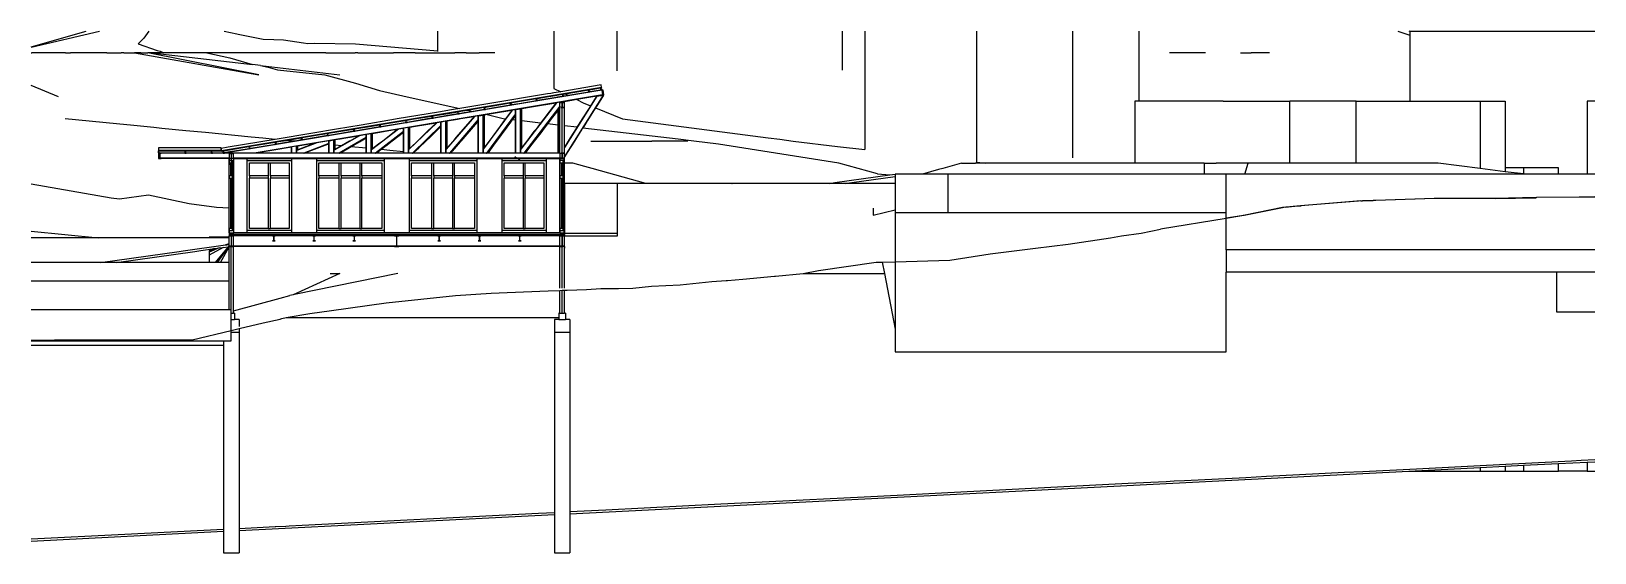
# Model space of a CAD drawing. Extents: x -35.4 to 35.4, y -10.3 to 13.4.
import ezdxf

# ---------------------------------------------------------------- set-up
doc = ezdxf.new("R2010")
doc.units = 0
doc.layers.get('0').update_dxf_attribs({"linetype": 'CONTINUOUS'})
doc.layers.add('SECTIONCUTEDGES', color=7, linetype='CONTINUOUS')

msp = doc.modelspace()

# ---------------------------------------------------------------- linework, layer by layer
for p, q in [((-35.441, 12.653), (-32.35, 13.374)), ((-35.441, 12.664), (-32.95, 13.374)), ((-30.33, 13.066), (-30.601, 12.805)), ((-30.601, 12.805), (-29.727, 12.502)), ((-30.105, 13.374), (-30.33, 13.066)), ((-26.694, 13.374), (-26.123, 13.253)), ((-26.123, 13.253), (-26.055, 13.245)), ((-26.055, 13.245), (-24.924, 13.015)), ((-24.924, 13.015), (-24.438, 13.001)), ((-24.438, 13.001), (-24.009, 12.988)), ((-24.009, 12.988), (-23.106, 12.856)), ((-23.106, 12.856), (-22.905, 12.826)), ((-22.905, 12.826), (-22.6, 12.831)), ((-22.6, 12.831), (-20.742, 12.805)), ((-20.742, 12.805), (-17.005, 12.485)), ((-17.005, 13.362), (-17.005, 13.374)), ((-17.005, 13.36), (-17.005, 13.362)), ((-17.005, 13.362), (-17.005, 13.362)), ((-17.005, 13.236), (-17.005, 13.36)), ((-17.005, 13.153), (-17.005, 13.236)), ((-17.005, 13.145), (-17.005, 13.153)), ((-17.005, 13.134), (-17.005, 13.145)), ((-17.005, 12.869), (-17.005, 13.134)), ((-17.005, 12.837), (-17.005, 12.869)), ((-17.005, 12.812), (-17.005, 12.837)), ((-17.005, 12.485), (-17.005, 12.812)), ((-11.755, 13.374), (-11.755, 10.783)), ((-8.895, 13.374), (-8.895, 13.198)), ((-8.895, 13.198), (-8.895, 13.136)), ((-8.895, 13.136), (-8.895, 13.094)), ((-8.895, 13.094), (-8.895, 12.708)), ((1.325, 13.374), (1.325, 12.767)), ((1.325, 12.767), (1.325, 12.4)), ((2.345, 13.374), (2.345, 11.48)), ((7.405, 13.374), (7.405, 7.441)), ((11.765, 13.374), (11.765, 7.646)), ((14.775, 13.374), (14.775, 13.139)), ((14.775, 13.139), (14.775, 13.073)), ((14.775, 13.073), (14.775, 12.65)), ((26.513, 13.374), (27.055, 13.198)), ((27.055, 13.366), (27.026, 13.374)), ((28.432, 13.369), (27.055, 13.369)), ((27.055, 13.369), (27.055, 13.366)), ((27.055, 13.366), (27.055, 13.348)), ((27.055, 13.348), (27.055, 13.239)), ((27.055, 13.239), (27.055, 13.218)), ((27.055, 13.218), (27.055, 13.2)), ((27.055, 13.2), (27.055, 13.198)), ((27.055, 13.198), (27.055, 13.139)), ((27.055, 13.139), (27.055, 13.078)), ((27.055, 13.078), (27.055, 12.926)), ((27.055, 12.926), (27.055, 12.865)), ((27.055, 12.865), (27.055, 12.84)), ((27.055, 12.84), (27.055, 12.4)), ((28.476, 13.369), (28.432, 13.369)), ((29.91, 13.369), (28.476, 13.369)), ((30.007, 13.369), (29.91, 13.369)), ((30.049, 13.369), (30.007, 13.369)), ((30.904, 13.369), (30.049, 13.369)), ((30.895, 13.374), (30.904, 13.369)), ((30.97, 13.369), (30.904, 13.369)), ((31.784, 13.369), (30.97, 13.369)), ((31.836, 13.369), (31.784, 13.369)), ((31.991, 13.369), (31.836, 13.369)), ((32.883, 13.369), (31.991, 13.369)), ((32.919, 13.369), (32.883, 13.369)), ((33.81, 13.369), (32.919, 13.369)), ((33.844, 13.369), (33.81, 13.369)), ((33.831, 13.374), (33.844, 13.369)), ((35.189, 13.369), (33.844, 13.369)), ((35.256, 13.369), (35.189, 13.369)), ((35.441, 13.369), (35.256, 13.369)), ((-35.441, 12.4), (-35.418, 12.4)), ((-35.441, 12.396), (-35.418, 12.4)), ((-34.908, 12.4), (-35.418, 12.4)), ((-34.868, 12.4), (-34.908, 12.4)), ((-34.148, 12.4), (-34.868, 12.4)), ((-34.108, 12.4), (-34.148, 12.4)), ((-33.888, 12.4), (-34.108, 12.4)), ((-33.888, 12.4), (-33.658, 12.4)), ((-33.388, 12.4), (-33.658, 12.4)), ((-32.968, 12.4), (-33.388, 12.4)), ((-32.498, 12.4), (-32.968, 12.4)), ((-32.008, 12.4), (-32.498, 12.4)), ((-32.008, 12.4), (-31.508, 12.4)), ((-31.508, 12.4), (-31.368, 12.4)), ((-31.248, 12.4), (-31.368, 12.4)), ((-31.248, 12.4), (-30.948, 12.4)), ((-30.948, 12.4), (-30.768, 12.4)), ((-30.468, 12.4), (-30.768, 12.4)), ((-30.768, 12.4), (-25.118, 11.4)), ((-30.468, 12.4), (-30.158, 12.4)), ((-30.098, 12.4), (-30.158, 12.4)), ((-25.118, 11.4), (-30.158, 12.4)), ((-30.038, 12.4), (-30.098, 12.4)), ((-29.978, 12.4), (-30.038, 12.4)), ((-29.978, 12.4), (-25.417, 11.865)), ((-29.618, 12.4), (-29.978, 12.4)), ((-29.727, 12.502), (-29.598, 12.473)), ((-29.433, 12.4), (-29.618, 12.4)), ((-29.598, 12.473), (-29.433, 12.4)), ((-28.298, 12.4), (-29.433, 12.4)), ((-27.488, 12.4), (-28.298, 12.4)), ((-27.488, 12.4), (-26.441, 12.173)), ((-27.378, 12.4), (-27.488, 12.4)), ((-26.868, 12.4), (-27.378, 12.4)), ((-25.228, 12.4), (-26.868, 12.4)), ((-26.441, 12.173), (-25.417, 11.865)), ((-24.838, 12.4), (-25.228, 12.4)), ((-23.628, 12.4), (-24.838, 12.4)), ((-22.628, 12.4), (-23.628, 12.4)), ((-22.088, 12.4), (-22.628, 12.4)), ((-22.088, 12.4), (-20.758, 12.4)), ((-20.638, 12.4), (-20.758, 12.4)), ((-20.638, 12.4), (-20.048, 12.4)), ((-20.048, 12.4), (-19.018, 12.4)), ((-18.038, 12.4), (-19.018, 12.4)), ((-18.038, 12.4), (-17.378, 12.4)), ((-17.378, 12.4), (-16.243, 12.4)), ((-17.005, 12.462), (-17.005, 12.485)), ((-15.728, 12.4), (-16.243, 12.4)), ((-15.718, 12.4), (-15.728, 12.4)), ((-15.718, 12.4), (-15.128, 12.4)), ((-14.458, 12.4), (-15.128, 12.4)), ((-14.421, 12.4), (-14.458, 12.4)), ((-8.895, 12.708), (-8.895, 12.507)), ((-8.895, 12.507), (-8.895, 12.423)), ((-8.895, 12.423), (-8.895, 12.419)), ((-8.895, 12.419), (-8.895, 12.4)), ((-8.895, 12.4), (-8.895, 12.147)), ((-8.895, 12.147), (-8.895, 12.118)), ((-8.895, 12.118), (-8.895, 12.031)), ((1.325, 12.4), (1.325, 11.931)), ((14.775, 12.65), (14.775, 12.576)), ((14.775, 12.576), (14.775, 12.4)), ((14.775, 12.4), (14.775, 11.724)), ((17.282, 12.4), (16.162, 12.4)), ((17.792, 12.4), (17.282, 12.4)), ((19.382, 12.4), (19.862, 12.4)), ((20.692, 12.4), (19.862, 12.4)), ((27.055, 12.4), (27.055, 11.586)), ((-25.05, 11.822), (-25.417, 11.865)), ((-25.05, 11.822), (-21.458, 11.4)), ((-25.05, 11.822), (-24.7, 11.752)), ((-24.7, 11.752), (-24.281, 11.63)), ((-24.281, 11.63), (-22.132, 11.4)), ((-22.132, 11.4), (-20.747, 11.029)), ((-8.895, 12.031), (-8.895, 11.995)), ((-8.895, 11.995), (-8.895, 11.98)), ((-8.895, 11.98), (-8.895, 11.959)), ((-8.895, 11.959), (-8.895, 11.958)), ((-8.895, 11.958), (-8.895, 11.582)), ((1.325, 11.931), (1.325, 11.914)), ((1.325, 11.914), (1.325, 11.697)), ((1.325, 11.697), (1.325, 11.616)), ((2.345, 11.48), (2.345, 11.434)), ((2.345, 11.434), (2.345, 11.4)), ((2.345, 11.4), (2.345, 11.378)), ((2.345, 11.378), (2.345, 10.4)), ((14.775, 11.724), (14.775, 11.472)), ((14.775, 11.472), (14.775, 11.363)), ((14.775, 11.363), (14.775, 10.4)), ((27.055, 11.586), (27.055, 11.551)), ((27.055, 11.551), (27.055, 11.368)), ((27.055, 11.368), (27.055, 11.366)), ((27.055, 11.366), (27.055, 11.346)), ((27.055, 11.346), (27.055, 11.181)), ((-34.208, 10.4), (-35.441, 10.92)), ((-9.572, 10.708), (-26.679, 7.856)), ((-20.747, 11.029), (-19.658, 10.697)), ((-19.658, 10.697), (-18.395, 10.4)), ((-11.745, 10.788), (-11.434, 10.636)), ((-9.623, 10.709), (-10.118, 10.627)), ((-9.573, 10.711), (-9.574, 10.717)), ((-9.534, 10.717), (-9.573, 10.711)), ((-9.573, 10.711), (-9.572, 10.708)), ((-9.572, 10.708), (-9.571, 10.701)), ((-9.532, 10.708), (-9.571, 10.701)), ((-9.571, 10.701), (-9.536, 10.49)), ((-9.534, 10.717), (-9.532, 10.708)), ((-9.532, 10.708), (-9.496, 10.49)), ((27.055, 11.181), (27.055, 10.518)), ((-9.536, 10.49), (-25.339, 7.856)), ((-18.395, 10.4), (-16.004, 9.874)), ((-13.718, 10.026), (-14.524, 9.892)), ((-13.317, 10.093), (-13.669, 10.035)), ((-12.535, 10.224), (-13.317, 10.093)), ((-11.633, 10.131), (-13.245, 8.037)), ((-11.647, 10.128), (-13.245, 9.862)), ((-12.755, 9.937), (-13.205, 9.862)), ((-11.472, 9.979), (-13.105, 7.856)), ((-11.653, 10.121), (-12.755, 9.937)), ((-11.636, 10.374), (-12.485, 10.232)), ((-11.653, 10.121), (-11.964, 9.717)), ((-11.647, 10.128), (-11.653, 10.121)), ((-11.633, 10.131), (-11.647, 10.128)), ((-11.598, 10.38), (-11.636, 10.374)), ((-11.473, 10.157), (-11.633, 10.131)), ((-11.58, 10.383), (-11.598, 10.38)), ((-11.477, 10.4), (-11.58, 10.383)), ((-11.472, 9.963), (-11.542, 9.871)), ((-11.351, 10.421), (-11.477, 10.4)), ((-11.473, 10.157), (-11.273, 10.191)), ((-11.472, 10.147), (-11.473, 10.157)), ((-11.472, 10.147), (-11.432, 10.154)), ((-11.472, 9.979), (-11.472, 10.147)), ((-11.472, 9.963), (-11.472, 9.979)), ((-11.472, 7.856), (-11.472, 9.963)), ((-11.372, 10.164), (-11.432, 10.154)), ((-11.372, 10.164), (-11.322, 10.172)), ((-11.372, 10.154), (-11.372, 10.164)), ((-11.322, 10.172), (-11.312, 10.174)), ((-11.312, 10.174), (-11.272, 10.181)), ((-11.312, 10.174), (-11.312, 10.174)), ((-11.084, 10.465), (-11.302, 10.429)), ((-9.534, 10.481), (-11.273, 10.191)), ((-11.272, 10.184), (-11.273, 10.191)), ((-9.507, 10.478), (-11.272, 7.698)), ((-9.799, 10.429), (-11.272, 8.109)), ((-11.104, 10.212), (-11.272, 10.184)), ((-11.272, 10.181), (-11.272, 10.184)), ((-11.272, 10.181), (-11.272, 10.181)), ((-11.272, 9.935), (-11.272, 10.181)), ((-11.272, 9.524), (-11.272, 9.935)), ((-11.239, 10.541), (-11.084, 10.465)), ((-10.932, 10.241), (-11.104, 10.212)), ((-10.167, 10.618), (-11.084, 10.465)), ((-10.712, 10.278), (-10.932, 10.241)), ((-9.977, 10.4), (-10.712, 10.278)), ((-10.712, 10.278), (-10.423, 10.129)), ((-10.423, 10.129), (-10.088, 9.993)), ((-10.088, 9.993), (-10.153, 9.89)), ((-10.053, 10.048), (-10.088, 9.993)), ((-9.83, 10.4), (-10.053, 10.048)), ((-9.494, 10.481), (-9.977, 10.4)), ((-9.803, 9.993), (-9.862, 9.901)), ((-9.812, 10.427), (-9.83, 10.4)), ((-9.812, 10.427), (-9.799, 10.429)), ((-9.545, 10.4), (-9.803, 9.993)), ((-9.799, 10.429), (-9.507, 10.478)), ((-9.494, 10.48), (-9.545, 10.4)), ((-9.535, 10.484), (-9.536, 10.49)), ((-9.496, 10.49), (-9.535, 10.484)), ((-9.534, 10.481), (-9.535, 10.484)), ((-9.507, 10.478), (-9.494, 10.48)), ((-9.494, 10.481), (-9.496, 10.49)), ((-9.494, 10.48), (-9.494, 10.48)), ((-9.494, 10.48), (-9.494, 10.48)), ((-9.494, 10.48), (-9.494, 10.48)), ((2.345, 10.4), (2.345, 10.375)), ((2.345, 10.375), (2.345, 9.903)), ((14.775, 10.21), (14.585, 10.21)), ((14.585, 10.21), (14.585, 9.64)), ((14.775, 10.4), (14.775, 10.21)), ((17.567, 10.21), (14.775, 10.21)), ((18.6, 10.21), (17.567, 10.21)), ((18.6, 10.21), (21.625, 10.21)), ((21.625, 7.4), (21.625, 10.21)), ((24.287, 10.21), (21.625, 10.21)), ((24.625, 10.21), (24.287, 10.21)), ((24.625, 7.4), (24.625, 10.21)), ((24.625, 10.21), (25.556, 10.21)), ((25.556, 10.21), (27.055, 10.21)), ((27.055, 10.518), (27.055, 10.4)), ((27.055, 10.4), (27.055, 10.21)), ((27.055, 10.21), (30.245, 10.21)), ((30.245, 10.21), (31.385, 10.21)), ((30.245, 10.21), (30.245, 7.158)), ((31.385, 10.21), (31.385, 7.192)), ((35.105, 10.21), (35.105, 6.9)), ((35.441, 10.21), (35.105, 10.21)), ((-31.58, 9.175), (-33.898, 9.4)), ((-18.491, 9.231), (-19.587, 9.048)), ((-18.453, 9.237), (-18.491, 9.231)), ((-17.477, 9.4), (-18.404, 9.246)), ((-17.061, 9.226), (-18.322, 8.01)), ((-17.078, 9.223), (-18.322, 9.016)), ((-17.087, 9.215), (-18.019, 9.06)), ((-17.269, 9.435), (-17.477, 9.4)), ((-17.087, 9.215), (-17.458, 8.857)), ((-16.548, 9.555), (-17.22, 9.443)), ((-17.078, 9.223), (-17.087, 9.215)), ((-17.061, 9.226), (-17.078, 9.223)), ((-16.87, 9.258), (-17.061, 9.226)), ((-16.86, 9.26), (-16.87, 9.258)), ((-16.87, 9.105), (-16.87, 9.258)), ((-16.639, 9.296), (-16.86, 9.26)), ((-16.86, 7.856), (-16.86, 9.26)), ((-16.63, 9.298), (-16.639, 9.296)), ((-16.639, 7.856), (-16.639, 9.296)), ((-15.347, 9.512), (-16.63, 8.025)), ((-15.362, 9.509), (-16.63, 9.298)), ((-16.63, 9.291), (-16.63, 9.298)), ((-16.599, 9.296), (-16.63, 9.291)), ((-16.63, 8.04), (-16.63, 9.291)), ((-16.59, 9.298), (-16.599, 9.296)), ((-16.599, 8.075), (-16.599, 9.296)), ((-16.12, 9.376), (-16.59, 9.298)), ((-16.59, 8.542), (-16.59, 9.298)), ((-16.086, 9.632), (-16.548, 9.555)), ((-15.177, 9.371), (-16.484, 7.856)), ((-15.177, 9.356), (-16.471, 7.856)), ((-15.177, 9.325), (-16.444, 7.856)), ((-15.539, 9.304), (-16.185, 8.555)), ((-16.047, 9.388), (-16.12, 9.376)), ((-15.977, 9.4), (-16.047, 9.388)), ((-15.812, 9.677), (-16.036, 9.64)), ((-15.369, 9.501), (-15.977, 9.4)), ((-15.227, 9.252), (-15.962, 8.4)), ((-15.412, 9.744), (-15.812, 9.677)), ((-15.674, 9.802), (-15.412, 9.744)), ((-15.456, 9.4), (-15.539, 9.304)), ((-15.369, 9.501), (-15.456, 9.4)), ((-14.902, 9.829), (-15.412, 9.744)), ((-15.362, 9.509), (-15.369, 9.501)), ((-15.347, 9.512), (-15.362, 9.509)), ((-15.177, 9.54), (-15.347, 9.512)), ((-15.177, 9.31), (-15.227, 9.252)), ((-15.177, 9.54), (-15.167, 9.542)), ((-15.177, 9.371), (-15.177, 9.54)), ((-15.177, 9.356), (-15.177, 9.371)), ((-15.177, 9.325), (-15.177, 9.356)), ((-15.177, 9.31), (-15.177, 9.325)), ((-15.177, 9.244), (-15.177, 9.31)), ((-15.177, 8.4), (-15.177, 9.244)), ((-15.167, 9.542), (-14.947, 9.578)), ((-15.167, 7.856), (-15.167, 9.542)), ((-14.947, 9.578), (-14.937, 9.58)), ((-14.947, 7.856), (-14.947, 9.578)), ((-13.641, 9.796), (-14.937, 8.042)), ((-13.655, 9.794), (-14.937, 9.58)), ((-14.937, 9.573), (-14.937, 9.58)), ((-14.937, 9.573), (-14.907, 9.578)), ((-14.937, 8.058), (-14.937, 9.573)), ((-14.907, 9.578), (-14.897, 9.58)), ((-14.907, 8.099), (-14.907, 9.578)), ((-14.765, 9.602), (-14.897, 9.58)), ((-14.897, 9.463), (-14.897, 9.58)), ((-14.897, 9.4), (-14.897, 9.463)), ((-14.897, 9.198), (-14.897, 9.4)), ((-14.524, 9.892), (-14.853, 9.837)), ((-13.485, 9.637), (-14.8, 7.856)), ((-13.485, 9.62), (-14.788, 7.856)), ((-14.579, 9.633), (-14.765, 9.602)), ((-14.765, 9.602), (-14.593, 9.564)), ((-13.485, 9.583), (-14.76, 7.856)), ((-14.593, 9.564), (-13.979, 9.4)), ((-13.66, 9.786), (-14.579, 9.633)), ((-14.041, 9.271), (-14.182, 9.08)), ((-13.998, 9.33), (-14.041, 9.271)), ((-13.948, 9.397), (-13.998, 9.33)), ((-13.979, 9.4), (-13.948, 9.397)), ((-13.946, 9.4), (-13.948, 9.397)), ((-13.66, 9.786), (-13.946, 9.4)), ((-13.685, 9.295), (-13.75, 9.207)), ((-13.633, 9.365), (-13.685, 9.295)), ((-13.655, 9.794), (-13.66, 9.786)), ((-13.641, 9.796), (-13.655, 9.794)), ((-13.485, 9.822), (-13.641, 9.796)), ((-13.607, 9.4), (-13.633, 9.365)), ((-13.485, 9.348), (-13.633, 9.365)), ((-13.485, 9.566), (-13.607, 9.4)), ((-13.485, 9.822), (-13.475, 9.824)), ((-13.485, 9.637), (-13.485, 9.822)), ((-13.485, 9.637), (-13.477, 9.631)), ((-13.485, 9.62), (-13.485, 9.637)), ((-13.477, 9.631), (-13.485, 9.62)), ((-13.485, 9.583), (-13.485, 9.62)), ((-13.485, 9.566), (-13.485, 9.583)), ((-13.485, 9.4), (-13.485, 9.566)), ((-13.485, 9.348), (-13.485, 9.4)), ((-13.485, 9.272), (-13.485, 9.348)), ((-13.485, 9.149), (-13.485, 9.272)), ((-13.475, 9.824), (-13.254, 9.861)), ((-13.475, 7.856), (-13.475, 9.824)), ((-13.254, 9.861), (-13.245, 9.862)), ((-13.254, 7.856), (-13.254, 9.861)), ((-13.245, 9.855), (-13.245, 9.862)), ((-13.245, 9.855), (-13.214, 9.861)), ((-13.245, 8.053), (-13.245, 9.855)), ((-13.214, 9.861), (-13.205, 9.862)), ((-13.214, 8.092), (-13.214, 9.861)), ((-13.205, 9.4), (-13.205, 9.862)), ((-13.205, 9.315), (-13.205, 9.4)), ((-12.35, 9.215), (-13.205, 9.315)), ((-13.205, 9.241), (-13.205, 9.315)), ((-13.205, 9.087), (-13.205, 9.241)), ((-11.552, 9.859), (-13.093, 7.856)), ((-11.552, 9.823), (-13.065, 7.856)), ((-12.35, 9.215), (-12.399, 9.151)), ((-12.208, 9.4), (-12.35, 9.215)), ((-11.964, 9.717), (-12.208, 9.4)), ((-11.865, 9.4), (-12.036, 9.178)), ((-11.682, 9.638), (-11.865, 9.4)), ((-11.552, 9.807), (-11.682, 9.638)), ((-11.542, 9.871), (-11.552, 9.859)), ((-11.552, 9.823), (-11.552, 9.859)), ((-11.552, 9.807), (-11.552, 9.823)), ((-11.552, 9.602), (-11.552, 9.807)), ((-11.552, 9.4), (-11.552, 9.602)), ((-11.552, 9.121), (-11.552, 9.4)), ((-11.542, 7.856), (-11.542, 9.871)), ((-11.372, 7.856), (-11.372, 9.914)), ((-11.272, 9.4), (-11.272, 9.524)), ((-11.272, 9.089), (-11.272, 9.4)), ((-10.504, 9.337), (-10.704, 9.022)), ((-10.492, 9.356), (-10.504, 9.337)), ((-10.49, 9.36), (-10.492, 9.356)), ((-10.464, 9.4), (-10.49, 9.36)), ((-10.153, 9.89), (-10.464, 9.4)), ((-10.251, 9.288), (-10.439, 8.991)), ((-10.23, 9.322), (-10.251, 9.288)), ((-10.225, 9.329), (-10.23, 9.322)), ((-10.18, 9.4), (-10.225, 9.329)), ((-9.919, 9.811), (-10.18, 9.4)), ((-9.862, 9.901), (-9.919, 9.811)), ((-9.862, 9.901), (-8.632, 9.4)), ((-8.632, 9.4), (-2.03, 8.547)), ((2.345, 9.903), (2.345, 9.4)), ((2.345, 9.4), (2.345, 9.146)), ((14.585, 9.64), (14.585, 9.617)), ((14.585, 9.617), (14.585, 9.4)), ((14.585, 9.4), (14.585, 8.786)), ((-30.791, 9.099), (-31.58, 9.175)), ((-29.889, 9.011), (-30.791, 9.099)), ((-29.521, 8.975), (-29.889, 9.011)), ((-28.431, 8.87), (-29.521, 8.975)), ((-27.542, 8.783), (-28.431, 8.87)), ((-25.468, 8.582), (-27.542, 8.783)), ((-24.936, 8.53), (-25.468, 8.582)), ((-24.387, 8.477), (-24.936, 8.53)), ((-22.082, 8.633), (-23.138, 8.456)), ((-22.004, 8.646), (-22.082, 8.633)), ((-21.404, 8.746), (-21.955, 8.654)), ((-20.565, 8.642), (-21.707, 7.984)), ((-20.592, 8.637), (-21.707, 8.452)), ((-20.255, 8.567), (-21.486, 7.856)), ((-20.255, 8.555), (-21.467, 7.856)), ((-20.255, 8.544), (-21.446, 7.856)), ((-21.179, 8.533), (-21.44, 8.49)), ((-20.82, 8.843), (-21.404, 8.746)), ((-20.609, 8.628), (-21.179, 8.533)), ((-20.609, 8.628), (-21.004, 8.4)), ((-19.807, 9.012), (-20.771, 8.851)), ((-20.592, 8.637), (-20.609, 8.628)), ((-20.565, 8.642), (-20.592, 8.637)), ((-20.255, 8.694), (-20.565, 8.642)), ((-20.255, 8.532), (-20.484, 8.4)), ((-20.245, 8.695), (-20.255, 8.694)), ((-20.255, 8.567), (-20.255, 8.694)), ((-20.255, 8.555), (-20.255, 8.567)), ((-20.255, 8.544), (-20.255, 8.555)), ((-20.255, 8.532), (-20.255, 8.544)), ((-20.255, 8.4), (-20.255, 8.532)), ((-20.024, 8.732), (-20.245, 8.695)), ((-20.245, 7.856), (-20.245, 8.695)), ((-20.015, 8.734), (-20.024, 8.732)), ((-20.024, 7.856), (-20.024, 8.732)), ((-18.792, 8.937), (-20.015, 7.996)), ((-18.813, 8.934), (-20.015, 8.734)), ((-20.015, 8.727), (-20.015, 8.734)), ((-19.984, 8.732), (-20.015, 8.727)), ((-20.015, 8.008), (-20.015, 8.727)), ((-19.975, 8.734), (-19.984, 8.732)), ((-19.984, 8.031), (-19.984, 8.732)), ((-19.063, 8.886), (-19.975, 8.734)), ((-19.975, 8.4), (-19.975, 8.734)), ((-18.562, 8.837), (-19.834, 7.856)), ((-18.562, 8.824), (-19.818, 7.856)), ((-19.637, 9.04), (-19.807, 9.012)), ((-18.562, 8.806), (-19.794, 7.856)), ((-18.909, 8.86), (-19.506, 8.4)), ((-18.562, 8.794), (-19.073, 8.4)), ((-18.824, 8.926), (-19.063, 8.886)), ((-18.824, 8.926), (-18.909, 8.86)), ((-18.813, 8.934), (-18.824, 8.926)), ((-18.792, 8.937), (-18.813, 8.934)), ((-18.562, 8.976), (-18.792, 8.937)), ((-18.552, 8.978), (-18.562, 8.976)), ((-18.562, 8.837), (-18.562, 8.976)), ((-18.562, 8.824), (-18.562, 8.837)), ((-18.562, 8.806), (-18.562, 8.824)), ((-18.562, 8.794), (-18.562, 8.806)), ((-18.562, 8.4), (-18.562, 8.794)), ((-18.332, 9.014), (-18.552, 8.978)), ((-18.552, 7.856), (-18.552, 8.978)), ((-18.322, 9.016), (-18.332, 9.014)), ((-18.332, 7.856), (-18.332, 9.014)), ((-18.322, 9.009), (-18.322, 9.016)), ((-18.292, 9.014), (-18.322, 9.009)), ((-18.322, 8.023), (-18.322, 9.009)), ((-18.282, 9.016), (-18.292, 9.014)), ((-18.292, 8.052), (-18.292, 9.014)), ((-18.019, 9.06), (-18.282, 9.016)), ((-18.282, 8.753), (-18.282, 9.016)), ((-18.282, 8.4), (-18.282, 8.753)), ((-16.87, 9.105), (-18.163, 7.856)), ((-16.87, 9.091), (-18.149, 7.856)), ((-16.87, 9.066), (-18.123, 7.856)), ((-17.672, 8.65), (-17.932, 8.4)), ((-17.458, 8.857), (-17.672, 8.65)), ((-17.344, 8.594), (-17.546, 8.4)), ((-17.178, 8.755), (-17.344, 8.594)), ((-16.87, 9.053), (-17.178, 8.755)), ((-16.87, 9.091), (-16.87, 9.105)), ((-16.87, 9.066), (-16.87, 9.091)), ((-16.87, 9.053), (-16.87, 9.066)), ((-16.87, 8.643), (-16.87, 9.053)), ((-16.87, 8.514), (-16.87, 8.643)), ((-16.87, 8.4), (-16.87, 8.514)), ((-16.59, 8.466), (-16.59, 8.542)), ((-16.185, 8.555), (-16.29, 8.434)), ((-14.897, 8.4), (-14.897, 9.198)), ((-14.182, 9.08), (-14.685, 8.4)), ((-13.881, 9.03), (-14.346, 8.4)), ((-13.75, 9.207), (-13.881, 9.03)), ((-13.485, 8.964), (-13.485, 9.149)), ((-13.485, 8.4), (-13.485, 8.964)), ((-13.205, 8.918), (-13.205, 9.087)), ((-13.205, 8.4), (-13.205, 8.918)), ((-12.65, 8.826), (-12.978, 8.4)), ((-12.558, 8.945), (-12.65, 8.826)), ((-12.346, 8.776), (-12.635, 8.4)), ((-12.399, 9.151), (-12.558, 8.945)), ((-12.265, 8.881), (-12.346, 8.776)), ((-12.084, 9.116), (-12.265, 8.881)), ((-12.036, 9.178), (-12.084, 9.116)), ((-11.552, 9.121), (-12.036, 9.178)), ((-11.552, 9.056), (-11.552, 9.121)), ((-11.552, 8.724), (-11.552, 9.056)), ((-11.552, 8.644), (-11.552, 8.724)), ((-11.552, 8.4), (-11.552, 8.644)), ((-10.704, 9.022), (-11.272, 9.089)), ((-11.272, 9.025), (-11.272, 9.089)), ((-11.272, 8.662), (-11.272, 9.025)), ((-11.272, 8.598), (-11.272, 8.662)), ((-11.272, 8.4), (-11.272, 8.598)), ((-11.002, 8.553), (-11.099, 8.4)), ((-10.974, 8.597), (-11.002, 8.553)), ((-10.74, 8.966), (-10.974, 8.597)), ((-10.744, 8.51), (-10.814, 8.4)), ((-10.724, 8.542), (-10.744, 8.51)), ((-10.704, 9.022), (-10.74, 8.966)), ((-10.474, 8.936), (-10.724, 8.542)), ((-10.439, 8.991), (-10.474, 8.936)), ((-6.108, 8.484), (-10.439, 8.991)), ((-2.03, 8.547), (-1.504, 8.483)), ((2.345, 9.146), (2.345, 8.4)), ((14.585, 8.786), (14.585, 7.458)), ((-29.672, 7.847), (-29.672, 7.768)), ((-28.718, 7.856), (-29.552, 7.856)), ((-26.472, 7.847), (-29.552, 7.847)), ((-28.472, 7.856), (-28.718, 7.856)), ((-28.427, 7.951), (-28.43, 7.951)), ((-27.76, 7.856), (-28.422, 7.856)), ((-27.272, 7.856), (-27.76, 7.856)), ((-26.739, 7.856), (-27.222, 7.856)), ((-26.739, 7.856), (-26.679, 7.856)), ((-26.437, 7.907), (-26.689, 7.865)), ((-26.472, 7.856), (-26.679, 7.856)), ((-26.679, 7.856), (-26.679, 7.856)), ((-26.472, 7.866), (-26.272, 7.866)), ((-26.472, 7.856), (-26.472, 7.866)), ((-26.472, 7.84), (-26.472, 7.626)), ((-26.029, 7.975), (-26.437, 7.907)), ((-26.272, 7.856), (-26.272, 7.866)), ((-25.339, 7.856), (-26.272, 7.856)), ((-11.472, 7.847), (-26.272, 7.847)), ((-26.272, 7.626), (-26.272, 7.84)), ((-25.555, 8.054), (-26.029, 7.975)), ((-25.481, 8.066), (-25.506, 8.062)), ((-24.371, 8.251), (-25.481, 8.066)), ((-25.279, 7.856), (-25.339, 7.856)), ((-23.64, 8.13), (-25.279, 7.856)), ((-25.239, 7.856), (-25.279, 7.856)), ((-25.001, 7.896), (-25.239, 7.856)), ((-24.482, 7.856), (-25.239, 7.856)), ((-24.352, 8.004), (-25.001, 7.896)), ((-23.64, 7.856), (-24.482, 7.856)), ((-23.64, 8.123), (-24.352, 8.004)), ((-23.52, 8.393), (-24.322, 8.259)), ((-23.593, 8.4), (-23.904, 8.43)), ((-23.63, 8.131), (-23.64, 8.13)), ((-23.64, 8.123), (-23.64, 8.13)), ((-23.64, 7.965), (-23.64, 8.123)), ((-23.64, 7.856), (-23.64, 7.965)), ((-23.63, 7.856), (-23.64, 7.856)), ((-23.409, 8.168), (-23.63, 8.131)), ((-23.63, 7.856), (-23.63, 8.131)), ((-23.409, 7.856), (-23.63, 7.856)), ((-23.52, 8.393), (-23.593, 8.4)), ((-23.477, 8.4), (-23.52, 8.393)), ((-23.188, 8.448), (-23.477, 8.4)), ((-23.4, 8.17), (-23.409, 8.168)), ((-23.409, 7.856), (-23.409, 8.168)), ((-23.4, 7.856), (-23.409, 7.856)), ((-22.494, 8.321), (-23.4, 7.974)), ((-22.543, 8.312), (-23.4, 8.17)), ((-23.4, 8.163), (-23.4, 8.17)), ((-23.369, 8.168), (-23.4, 8.163)), ((-23.4, 7.985), (-23.4, 8.163)), ((-23.369, 7.996), (-23.4, 7.985)), ((-23.4, 7.985), (-23.4, 7.974)), ((-23.4, 7.856), (-23.4, 7.974)), ((-23.091, 7.856), (-23.4, 7.856)), ((-23.36, 8.17), (-23.369, 8.168)), ((-23.369, 7.996), (-23.369, 8.168)), ((-23.36, 8), (-23.369, 7.996)), ((-22.574, 8.301), (-23.36, 8)), ((-22.574, 8.301), (-23.36, 8.17)), ((-23.36, 8), (-23.36, 8.17)), ((-21.947, 8.294), (-23.091, 7.856)), ((-23.091, 7.856), (-23.063, 7.856)), ((-21.947, 8.283), (-23.063, 7.856)), ((-23.051, 7.856), (-23.063, 7.856)), ((-21.947, 8.278), (-23.051, 7.856)), ((-23.023, 7.856), (-23.051, 7.856)), ((-22.851, 7.922), (-23.023, 7.856)), ((-21.947, 7.856), (-23.023, 7.856)), ((-22.005, 8.246), (-22.851, 7.922)), ((-22.543, 8.312), (-22.574, 8.301)), ((-22.494, 8.321), (-22.543, 8.312)), ((-21.947, 8.412), (-22.494, 8.321)), ((-21.947, 8.268), (-22.005, 8.246)), ((-21.947, 8.24), (-22.005, 8.246)), ((-21.937, 8.413), (-21.947, 8.412)), ((-21.947, 8.294), (-21.947, 8.412)), ((-21.947, 8.283), (-21.947, 8.294)), ((-21.947, 8.278), (-21.947, 8.283)), ((-21.947, 8.268), (-21.947, 8.278)), ((-21.947, 8.24), (-21.947, 8.268)), ((-21.947, 7.873), (-21.947, 8.24)), ((-21.947, 7.856), (-21.947, 7.873)), ((-21.937, 7.856), (-21.947, 7.856)), ((-21.937, 8.413), (-21.717, 8.45)), ((-21.937, 7.856), (-21.937, 8.413)), ((-21.717, 7.856), (-21.937, 7.856)), ((-21.717, 8.45), (-21.707, 8.452)), ((-21.717, 7.856), (-21.717, 8.45)), ((-21.707, 7.856), (-21.717, 7.856)), ((-21.707, 8.445), (-21.707, 8.452)), ((-21.707, 8.445), (-21.677, 8.45)), ((-21.707, 7.995), (-21.707, 8.445)), ((-21.677, 8.012), (-21.707, 7.995)), ((-21.707, 7.995), (-21.707, 7.984)), ((-21.707, 7.856), (-21.707, 7.984)), ((-21.486, 7.856), (-21.707, 7.856)), ((-21.677, 8.45), (-21.667, 8.452)), ((-21.677, 8.012), (-21.677, 8.45)), ((-21.667, 8.018), (-21.677, 8.012)), ((-21.44, 8.49), (-21.667, 8.452)), ((-21.667, 8.4), (-21.667, 8.452)), ((-21.667, 8.213), (-21.667, 8.4)), ((-21.377, 8.185), (-21.667, 8.213)), ((-21.667, 8.018), (-21.667, 8.213)), ((-21.377, 8.185), (-21.667, 8.018)), ((-21.486, 7.856), (-21.467, 7.856)), ((-21.446, 7.856), (-21.467, 7.856)), ((-21.427, 7.856), (-21.446, 7.856)), ((-20.932, 8.142), (-21.427, 7.856)), ((-20.255, 7.856), (-21.427, 7.856)), ((-21.01, 8.397), (-21.377, 8.185)), ((-21.009, 8.397), (-21.01, 8.397)), ((-21.004, 8.4), (-21.009, 8.397)), ((-20.57, 8.35), (-20.932, 8.142)), ((-20.255, 8.076), (-20.932, 8.142)), ((-20.563, 8.354), (-20.57, 8.35)), ((-20.484, 8.4), (-20.563, 8.354)), ((-20.255, 8.325), (-20.255, 8.4)), ((-20.255, 8.317), (-20.255, 8.325)), ((-20.255, 8.076), (-20.255, 8.317)), ((-20.255, 7.856), (-20.255, 8.076)), ((-20.245, 7.856), (-20.255, 7.856)), ((-20.024, 7.856), (-20.245, 7.856)), ((-20.015, 7.856), (-20.024, 7.856)), ((-19.984, 8.031), (-20.015, 8.008)), ((-20.015, 8.008), (-20.015, 7.996)), ((-20.015, 7.856), (-20.015, 7.996)), ((-19.834, 7.856), (-20.015, 7.856)), ((-19.975, 8.039), (-19.984, 8.031)), ((-19.975, 8.298), (-19.975, 8.4)), ((-19.975, 8.287), (-19.975, 8.298)), ((-19.975, 8.049), (-19.975, 8.287)), ((-19.963, 8.048), (-19.975, 8.049)), ((-19.975, 8.039), (-19.975, 8.049)), ((-19.963, 8.048), (-19.975, 8.039)), ((-19.691, 8.257), (-19.963, 8.048)), ((-19.834, 7.856), (-19.818, 7.856)), ((-19.794, 7.856), (-19.818, 7.856)), ((-19.778, 7.856), (-19.794, 7.856)), ((-19.578, 8.01), (-19.778, 7.856)), ((-18.562, 7.856), (-19.778, 7.856)), ((-19.676, 8.269), (-19.691, 8.257)), ((-19.506, 8.4), (-19.676, 8.269)), ((-19.31, 8.217), (-19.578, 8.01)), ((-19.186, 7.972), (-19.578, 8.01)), ((-19.291, 8.232), (-19.31, 8.217)), ((-19.073, 8.4), (-19.291, 8.232)), ((-18.562, 7.912), (-19.186, 7.972)), ((-18.562, 8.162), (-18.562, 8.4)), ((-18.562, 8.137), (-18.562, 8.162)), ((-18.562, 7.925), (-18.562, 8.137)), ((-18.562, 7.912), (-18.562, 7.925)), ((-18.562, 7.856), (-18.562, 7.912)), ((-18.552, 7.856), (-18.562, 7.856)), ((-18.332, 7.856), (-18.552, 7.856)), ((-18.322, 7.856), (-18.332, 7.856)), ((-18.292, 8.052), (-18.322, 8.023)), ((-18.322, 8.023), (-18.322, 8.01)), ((-18.322, 7.856), (-18.322, 8.01)), ((-18.163, 7.856), (-18.322, 7.856)), ((-18.282, 8.062), (-18.292, 8.052)), ((-18.282, 8.135), (-18.282, 8.4)), ((-18.282, 8.108), (-18.282, 8.135)), ((-18.282, 8.062), (-18.282, 8.108)), ((-18.239, 8.103), (-18.282, 8.062)), ((-18.213, 8.128), (-18.239, 8.103)), ((-17.932, 8.4), (-18.213, 8.128)), ((-18.163, 7.856), (-18.149, 7.856)), ((-18.123, 7.856), (-18.149, 7.856)), ((-18.109, 7.856), (-18.123, 7.856)), ((-18.098, 7.867), (-18.109, 7.856)), ((-17.991, 7.856), (-18.109, 7.856)), ((-18.094, 7.871), (-18.098, 7.867)), ((-17.991, 7.856), (-18.098, 7.867)), ((-18.076, 7.889), (-18.094, 7.871)), ((-17.892, 8.066), (-18.076, 7.889)), ((-17.911, 7.856), (-17.991, 7.856)), ((-17.65, 7.856), (-17.911, 7.856)), ((-17.863, 8.094), (-17.892, 8.066)), ((-17.546, 8.4), (-17.863, 8.094)), ((-16.87, 7.856), (-17.65, 7.856)), ((-16.87, 7.998), (-16.87, 8.4)), ((-16.87, 7.958), (-16.87, 7.998)), ((-16.87, 7.856), (-16.87, 7.958)), ((-16.86, 7.856), (-16.87, 7.856)), ((-16.639, 7.856), (-16.86, 7.856)), ((-16.63, 7.856), (-16.639, 7.856)), ((-16.599, 8.075), (-16.63, 8.04)), ((-16.63, 8.04), (-16.63, 8.025)), ((-16.63, 7.856), (-16.63, 8.025)), ((-16.484, 7.856), (-16.63, 7.856)), ((-16.59, 8.086), (-16.599, 8.075)), ((-16.59, 8.4), (-16.59, 8.466)), ((-16.59, 8.086), (-16.59, 8.4)), ((-16.319, 8.4), (-16.59, 8.086)), ((-16.484, 7.856), (-16.471, 7.856)), ((-16.444, 7.856), (-16.471, 7.856)), ((-16.431, 7.856), (-16.444, 7.856)), ((-16.387, 7.907), (-16.431, 7.856)), ((-15.911, 7.856), (-16.431, 7.856)), ((-16.352, 7.949), (-16.387, 7.907)), ((-15.994, 8.363), (-16.352, 7.949)), ((-16.304, 8.418), (-16.319, 8.4)), ((-16.29, 8.434), (-16.304, 8.418)), ((-15.981, 8.378), (-15.994, 8.363)), ((-15.962, 8.4), (-15.981, 8.378)), ((-15.395, 7.856), (-15.911, 7.856)), ((-15.177, 7.856), (-15.395, 7.856)), ((-15.177, 8.294), (-15.177, 8.4)), ((-15.177, 8.216), (-15.177, 8.294)), ((-15.177, 7.856), (-15.177, 8.216)), ((-15.167, 7.856), (-15.177, 7.856)), ((-14.947, 7.856), (-15.167, 7.856)), ((-14.937, 7.856), (-14.947, 7.856)), ((-14.907, 8.099), (-14.937, 8.058)), ((-14.937, 8.058), (-14.937, 8.042)), ((-14.937, 7.856), (-14.937, 8.042)), ((-14.8, 7.856), (-14.937, 7.856)), ((-14.897, 8.112), (-14.907, 8.099)), ((-14.897, 8.265), (-14.897, 8.4)), ((-14.897, 8.165), (-14.897, 8.265)), ((-14.897, 8.112), (-14.897, 8.165)), ((-14.863, 8.159), (-14.897, 8.112)), ((-14.792, 8.254), (-14.863, 8.159)), ((-14.8, 7.856), (-14.788, 7.856)), ((-14.685, 8.4), (-14.792, 8.254)), ((-14.76, 7.856), (-14.788, 7.856)), ((-14.748, 7.856), (-14.76, 7.856)), ((-14.564, 8.105), (-14.748, 7.856)), ((-13.485, 7.856), (-14.748, 7.856)), ((-14.478, 8.221), (-14.564, 8.105)), ((-14.346, 8.4), (-14.478, 8.221)), ((-13.485, 8.118), (-13.485, 8.4)), ((-13.485, 7.91), (-13.485, 8.118)), ((-13.485, 7.856), (-13.485, 7.91)), ((-13.475, 7.856), (-13.485, 7.856)), ((-13.254, 7.856), (-13.475, 7.856)), ((-13.245, 7.856), (-13.254, 7.856)), ((-13.214, 8.092), (-13.245, 8.053)), ((-13.245, 8.053), (-13.245, 8.037)), ((-13.245, 7.856), (-13.245, 8.037)), ((-13.105, 7.856), (-13.245, 7.856)), ((-13.205, 8.105), (-13.214, 8.092)), ((-13.205, 8.105), (-13.205, 8.4)), ((-12.978, 8.4), (-13.205, 8.105)), ((-13.105, 7.856), (-13.093, 7.856)), ((-13.065, 7.856), (-13.093, 7.856)), ((-13.053, 7.856), (-13.065, 7.856)), ((-12.899, 8.057), (-13.053, 7.856)), ((-11.552, 7.856), (-13.053, 7.856)), ((-12.635, 8.4), (-12.899, 8.057)), ((-11.552, 7.917), (-11.552, 8.4)), ((-11.552, 7.856), (-11.552, 7.917)), ((-11.542, 7.856), (-11.552, 7.856)), ((-11.472, 7.856), (-11.542, 7.856)), ((-11.472, 7.856), (-11.472, 7.847)), ((-11.472, 7.847), (-11.472, 7.626)), ((-11.272, 8.127), (-11.272, 8.4)), ((-11.099, 8.4), (-11.272, 8.127)), ((-11.272, 8.109), (-11.272, 8.127)), ((-11.272, 7.698), (-11.272, 8.109)), ((-11.148, 7.875), (-11.272, 7.679)), ((-10.814, 8.4), (-11.148, 7.875)), ((-10.078, 8.4), (-7.308, 8.4)), ((-6.498, 8.4), (-7.308, 8.4)), ((-5.678, 8.4), (-6.498, 8.4)), ((-5.409, 8.4), (-6.108, 8.484)), ((-4.29, 8.262), (-5.409, 8.4)), ((1.173, 7.4), (-4.29, 8.262)), ((-1.504, 8.483), (-0.903, 8.4)), ((-0.903, 8.4), (1.117, 8.156)), ((1.117, 8.156), (2.345, 8.017)), ((2.345, 8.4), (2.345, 8.324)), ((2.345, 8.324), (2.345, 8.31)), ((2.345, 8.31), (2.345, 8.024)), ((2.345, 8.024), (2.345, 8.017)), ((2.345, 8.017), (2.345, 8.012)), ((-29.672, 7.768), (-29.672, 7.626)), ((-26.472, 7.626), (-29.552, 7.626)), ((-28.706, 7.616), (-29.552, 7.616)), ((-26.52, 7.616), (-28.706, 7.616)), ((-26.472, 7.616), (-26.52, 7.616)), ((-26.472, 7.626), (-26.472, 7.616)), ((-26.472, 7.612), (-26.472, 7.616)), ((-26.472, 7.612), (-26.462, 7.612)), ((-26.472, 7.611), (-26.472, 7.612)), ((-26.472, 7.4), (-26.472, 7.611)), ((-26.472, 7.372), (-26.472, 7.4)), ((-26.472, 6.917), (-26.472, 7.356)), ((-26.462, 7.372), (-26.462, 7.416)), ((-26.462, 6.822), (-26.462, 7.356)), ((-26.312, 7.372), (-26.312, 7.416)), ((-26.312, 6.822), (-26.312, 7.356)), ((-11.472, 7.626), (-26.272, 7.626)), ((-26.272, 7.616), (-26.272, 7.626)), ((-26.262, 7.616), (-11.482, 7.616)), ((-26.262, 7.612), (-26.252, 7.612)), ((-26.262, 4.342), (-26.262, 7.516)), ((-26.252, 4.242), (-26.252, 7.612)), ((-25.647, 7.612), (-26.252, 7.612)), ((-25.647, 7.516), (-25.647, 7.612)), ((-25.647, 7.516), (-23.647, 7.516)), ((-25.647, 4.342), (-25.647, 7.516)), ((-25.547, 6.822), (-25.547, 7.416)), ((-25.547, 7.416), (-24.697, 7.416)), ((-24.697, 7.416), (-24.597, 7.416)), ((-24.697, 7.416), (-24.697, 6.822)), ((-24.597, 6.822), (-24.597, 7.416)), ((-24.597, 7.416), (-23.747, 7.416)), ((-23.747, 7.416), (-23.747, 6.822)), ((-22.497, 7.612), (-23.647, 7.612)), ((-23.647, 7.612), (-23.647, 7.516)), ((-23.647, 7.516), (-23.647, 4.342)), ((-22.497, 7.516), (-22.497, 7.612)), ((-22.497, 4.342), (-22.497, 7.516)), ((-22.497, 7.516), (-19.447, 7.516)), ((-22.397, 6.822), (-22.397, 7.416)), ((-22.397, 7.416), (-21.497, 7.416)), ((-21.497, 7.416), (-21.397, 7.416)), ((-21.497, 7.416), (-21.497, 6.822)), ((-21.397, 7.416), (-20.547, 7.416)), ((-21.397, 6.822), (-21.397, 7.416)), ((-20.547, 7.416), (-20.447, 7.416)), ((-20.547, 7.416), (-20.547, 6.822)), ((-20.447, 6.822), (-20.447, 7.416)), ((-20.447, 7.416), (-19.547, 7.416)), ((-19.547, 7.416), (-19.547, 6.822)), ((-18.297, 7.612), (-19.447, 7.612)), ((-19.447, 7.612), (-19.447, 7.516)), ((-19.447, 7.516), (-19.447, 4.342)), ((-18.297, 7.516), (-18.297, 7.612)), ((-18.297, 4.342), (-18.297, 7.516)), ((-18.297, 7.516), (-15.247, 7.516)), ((-18.197, 6.822), (-18.197, 7.416)), ((-18.197, 7.416), (-17.297, 7.416)), ((-17.297, 7.416), (-17.197, 7.416)), ((-17.297, 7.416), (-17.297, 6.822)), ((-17.197, 7.416), (-16.347, 7.416)), ((-17.197, 6.822), (-17.197, 7.416)), ((-16.347, 7.416), (-16.347, 6.822)), ((-16.347, 7.416), (-16.247, 7.416)), ((-16.247, 6.822), (-16.247, 7.416)), ((-16.247, 7.416), (-15.347, 7.416)), ((-15.347, 7.416), (-15.347, 6.822)), ((-14.097, 7.612), (-15.247, 7.612)), ((-15.247, 7.612), (-15.247, 7.516)), ((-15.247, 7.516), (-15.247, 4.342)), ((-14.097, 7.516), (-14.097, 7.612)), ((-14.097, 7.516), (-12.097, 7.516)), ((-14.097, 4.342), (-14.097, 7.516)), ((-13.997, 6.822), (-13.997, 7.416)), ((-13.997, 7.416), (-13.147, 7.416)), ((-13.52, 7.695), (-13.431, 7.626)), ((-13.379, 7.616), (-13.29, 7.548)), ((-13.379, 7.616), (-13.29, 7.548)), ((-13.379, 7.616), (-13.29, 7.548)), ((-13.147, 7.416), (-13.047, 7.416)), ((-13.147, 7.416), (-13.147, 6.822)), ((-13.047, 6.822), (-13.047, 7.416)), ((-13.047, 7.416), (-12.197, 7.416)), ((-12.197, 7.416), (-12.197, 6.822)), ((-11.492, 7.612), (-12.097, 7.612)), ((-12.097, 7.612), (-12.097, 7.516)), ((-12.097, 7.516), (-12.097, 4.342)), ((-11.492, 7.612), (-11.492, 4.242)), ((-11.492, 7.612), (-11.482, 7.612)), ((-11.482, 6.822), (-11.482, 7.416)), ((-11.472, 7.626), (-11.472, 7.616)), ((-11.332, 6.822), (-11.332, 7.416)), ((-11.282, 7.612), (-11.272, 7.612)), ((-11.282, 4.342), (-11.282, 7.516)), ((-11.272, 7.679), (-11.272, 7.698)), ((-11.272, 7.612), (-11.272, 7.679)), ((-11.272, 7.511), (-11.272, 7.612)), ((-11.272, 7.459), (-11.272, 7.511)), ((-11.272, 7.4), (-11.272, 7.459)), ((-10.888, 7.4), (-11.272, 7.4)), ((-11.272, 7.159), (-11.272, 7.4)), ((-11.272, 7.143), (-11.272, 7.159)), ((-11.272, 7.049), (-11.272, 7.143)), ((-10.337, 7.247), (-10.888, 7.4)), ((-10.015, 7.158), (-10.337, 7.247)), ((-9.636, 7.053), (-10.015, 7.158)), ((2.93, 6.913), (1.173, 7.4)), ((5.684, 7.104), (4.969, 6.901)), ((5.886, 7.161), (5.684, 7.104)), ((5.994, 7.192), (5.886, 7.161)), ((6.728, 7.4), (5.994, 7.192)), ((6.728, 7.4), (7.362, 7.4)), ((7.433, 7.4), (7.362, 7.4)), ((7.749, 7.4), (7.433, 7.4)), ((7.446, 7.441), (7.808, 7.4)), ((7.808, 7.4), (7.749, 7.4)), ((8.162, 7.4), (7.808, 7.4)), ((9.322, 7.4), (8.162, 7.4)), ((9.621, 7.4), (9.322, 7.4)), ((10.856, 7.4), (9.621, 7.4)), ((10.952, 7.4), (10.856, 7.4)), ((11.731, 7.4), (10.952, 7.4)), ((12.642, 7.4), (11.731, 7.4)), ((12.702, 7.4), (12.642, 7.4)), ((13.022, 7.4), (12.702, 7.4)), ((13.33, 7.4), (13.022, 7.4)), ((14.235, 7.4), (13.33, 7.4)), ((14.542, 7.4), (14.235, 7.4)), ((14.585, 7.4), (14.542, 7.4)), ((14.585, 7.458), (14.585, 7.4)), ((17.728, 7.4), (14.585, 7.4)), ((17.728, 7.4), (18.282, 7.4)), ((17.728, 7.4), (17.728, 7.16)), ((17.728, 7.16), (17.728, 6.9)), ((19.728, 7.4), (18.282, 7.4)), ((19.578, 6.9), (19.728, 7.4)), ((20.161, 7.4), (19.728, 7.4)), ((21.625, 7.4), (20.161, 7.4)), ((24.625, 7.4), (21.625, 7.4)), ((25.02, 7.4), (24.625, 7.4)), ((25.984, 7.4), (25.02, 7.4)), ((26.075, 7.4), (25.984, 7.4)), ((28.347, 7.4), (26.075, 7.4)), ((30.245, 7.158), (28.347, 7.4)), ((31.385, 7.012), (30.245, 7.158)), ((32.21, 7.192), (31.385, 7.192)), ((31.385, 7.192), (31.385, 7.012)), ((32.21, 7.192), (32.21, 6.907)), ((33.805, 7.192), (32.21, 7.192)), ((33.805, 6.9), (33.805, 7.192)), ((-35.441, 6.458), (-31.824, 5.833)), ((-26.472, 6.4), (-26.472, 6.917)), ((-26.472, 5.499), (-26.472, 6.4)), ((-26.462, 4.442), (-26.462, 6.722)), ((-26.312, 4.442), (-26.312, 6.722)), ((-24.697, 6.822), (-25.547, 6.822)), ((-25.547, 6.822), (-25.547, 6.722)), ((-24.697, 6.722), (-25.547, 6.722)), ((-25.547, 4.442), (-25.547, 6.722)), ((-24.697, 6.822), (-24.697, 6.722)), ((-24.697, 6.722), (-24.697, 4.442)), ((-23.747, 6.822), (-24.597, 6.822)), ((-24.597, 6.822), (-24.597, 6.722)), ((-23.747, 6.722), (-24.597, 6.722)), ((-24.597, 4.442), (-24.597, 6.722)), ((-23.747, 6.822), (-23.747, 6.722)), ((-23.747, 6.722), (-23.747, 4.442)), ((-21.497, 6.822), (-22.397, 6.822)), ((-22.397, 6.822), (-22.397, 6.722)), ((-21.497, 6.722), (-22.397, 6.722)), ((-22.397, 4.442), (-22.397, 6.722)), ((-21.497, 6.822), (-21.497, 6.722)), ((-21.497, 6.722), (-21.497, 4.442)), ((-20.547, 6.822), (-21.397, 6.822)), ((-21.397, 6.822), (-21.397, 6.722)), ((-20.547, 6.722), (-21.397, 6.722)), ((-21.397, 4.442), (-21.397, 6.722)), ((-20.547, 6.822), (-20.547, 6.722)), ((-20.547, 6.722), (-20.547, 4.442)), ((-19.547, 6.822), (-20.447, 6.822)), ((-20.447, 6.822), (-20.447, 6.722)), ((-19.547, 6.722), (-20.447, 6.722)), ((-20.447, 4.442), (-20.447, 6.722)), ((-19.547, 6.822), (-19.547, 6.722)), ((-19.547, 6.722), (-19.547, 4.442)), ((-17.297, 6.822), (-18.197, 6.822)), ((-18.197, 6.822), (-18.197, 6.722)), ((-17.297, 6.722), (-18.197, 6.722)), ((-18.197, 4.442), (-18.197, 6.722)), ((-17.297, 6.822), (-17.297, 6.722)), ((-17.297, 6.722), (-17.297, 4.442)), ((-16.347, 6.822), (-17.197, 6.822)), ((-17.197, 6.822), (-17.197, 6.722)), ((-16.347, 6.722), (-17.197, 6.722)), ((-17.197, 4.442), (-17.197, 6.722)), ((-16.347, 6.822), (-16.347, 6.722)), ((-16.347, 6.722), (-16.347, 4.442)), ((-15.347, 6.822), (-16.247, 6.822)), ((-16.247, 6.822), (-16.247, 6.722)), ((-15.347, 6.722), (-16.247, 6.722)), ((-16.247, 4.442), (-16.247, 6.722)), ((-15.347, 6.822), (-15.347, 6.722)), ((-15.347, 6.722), (-15.347, 4.442)), ((-13.147, 6.822), (-13.997, 6.822)), ((-13.997, 6.822), (-13.997, 6.722)), ((-13.147, 6.722), (-13.997, 6.722)), ((-13.997, 4.442), (-13.997, 6.722)), ((-13.147, 6.822), (-13.147, 6.722)), ((-13.147, 6.722), (-13.147, 4.442)), ((-12.197, 6.822), (-13.047, 6.822)), ((-13.047, 6.822), (-13.047, 6.722)), ((-12.197, 6.722), (-13.047, 6.722)), ((-13.047, 4.442), (-13.047, 6.722)), ((-12.197, 6.822), (-12.197, 6.722)), ((-12.197, 6.722), (-12.197, 4.442)), ((-11.482, 4.442), (-11.482, 6.722)), ((-11.332, 4.442), (-11.332, 6.722)), ((-11.272, 6.941), (-11.272, 7.049)), ((-11.272, 6.679), (-11.272, 6.941)), ((-11.272, 6.638), (-11.272, 6.679)), ((-11.272, 6.543), (-11.272, 6.638)), ((-11.272, 6.482), (-11.272, 6.543)), ((-10.759, 6.482), (-11.272, 6.482)), ((-11.272, 6.482), (-11.272, 4.242)), ((-10.482, 6.482), (-10.759, 6.482)), ((-10.216, 6.482), (-10.482, 6.482)), ((-10.004, 6.482), (-10.216, 6.482)), ((-9.223, 6.482), (-10.004, 6.482)), ((-7.573, 6.482), (-9.636, 7.053)), ((-8.87, 6.482), (-9.223, 6.482)), ((-8.021, 6.482), (-8.87, 6.482)), ((-8.87, 4.208), (-8.87, 6.482)), ((-7.708, 6.482), (-8.021, 6.482)), ((-7.573, 6.482), (-7.708, 6.482)), ((-5.597, 6.482), (-7.573, 6.482)), ((-5.557, 6.482), (-5.597, 6.482)), ((-3.96, 6.482), (-5.557, 6.482)), ((-3.882, 6.482), (-3.96, 6.482)), ((-3.674, 6.482), (-3.882, 6.482)), ((-3.674, 6.482), (-3.663, 6.483)), ((-3.663, 6.482), (-3.674, 6.482)), ((-3.663, 6.482), (-3.663, 6.483)), ((-3.663, 6.483), (-3.663, 6.482)), ((-2.688, 6.482), (-3.663, 6.482)), ((-2.354, 6.482), (-2.688, 6.482)), ((-0.61, 6.482), (-2.354, 6.482)), ((-0.246, 6.482), (-0.61, 6.482)), ((0.562, 6.482), (-0.246, 6.482)), ((0.747, 6.482), (0.562, 6.482)), ((0.747, 6.482), (0.986, 6.516)), ((1.465, 6.482), (0.747, 6.482)), ((0.986, 6.516), (2.288, 6.699)), ((1.465, 6.482), (1.764, 6.524)), ((1.638, 6.482), (1.465, 6.482)), ((3.728, 6.482), (1.638, 6.482)), ((1.764, 6.524), (3.728, 6.8)), ((2.288, 6.699), (3.489, 6.867)), ((2.93, 6.913), (3.489, 6.867)), ((3.489, 6.867), (3.728, 6.901)), ((3.728, 6.9), (3.728, 6.901)), ((4.173, 6.901), (3.728, 6.901)), ((3.728, 6.901), (3.728, 6.9)), ((3.728, 6.901), (3.728, 6.9)), ((3.728, 6.901), (3.728, 6.9)), ((3.728, 6.9), (3.728, 6.8)), ((3.728, 6.8), (3.728, 6.482)), ((3.728, 6.482), (3.728, 5.288)), ((4.969, 6.901), (4.173, 6.901)), ((6.13, 6.901), (4.969, 6.901)), ((6.13, 6.9), (6.13, 6.901)), ((6.13, 5.147), (6.13, 6.9)), ((6.557, 6.9), (6.13, 6.9)), ((6.728, 6.9), (6.557, 6.9)), ((6.775, 6.9), (6.728, 6.9)), ((7.433, 6.9), (6.775, 6.9)), ((7.454, 6.9), (7.433, 6.9)), ((7.749, 6.9), (7.454, 6.9)), ((9.496, 6.9), (7.749, 6.9)), ((9.621, 6.9), (9.496, 6.9)), ((10.774, 6.9), (9.621, 6.9)), ((10.856, 6.9), (10.774, 6.9)), ((11.673, 6.9), (10.856, 6.9)), ((11.731, 6.9), (11.673, 6.9)), ((12.638, 6.9), (11.731, 6.9)), ((12.702, 6.9), (12.638, 6.9)), ((13.288, 6.9), (12.702, 6.9)), ((13.33, 6.9), (13.288, 6.9)), ((14.175, 6.9), (13.33, 6.9)), ((14.235, 6.9), (14.175, 6.9)), ((17.496, 6.9), (14.235, 6.9)), ((17.728, 6.9), (17.496, 6.9)), ((18.445, 6.9), (17.728, 6.9)), ((18.727, 6.9), (18.445, 6.9)), ((18.728, 6.9), (18.727, 6.9)), ((18.728, 5.147), (18.728, 6.9)), ((19.578, 6.9), (18.728, 6.9)), ((19.728, 6.9), (19.578, 6.9)), ((19.793, 6.9), (19.728, 6.9)), ((20.161, 6.9), (19.793, 6.9)), ((20.893, 6.9), (20.161, 6.9)), ((25.02, 6.9), (20.893, 6.9)), ((25.839, 6.9), (25.02, 6.9)), ((25.984, 6.9), (25.839, 6.9)), ((26.061, 6.9), (25.984, 6.9)), ((26.075, 6.9), (26.061, 6.9)), ((28.005, 6.9), (26.075, 6.9)), ((28.347, 6.9), (28.005, 6.9)), ((29.007, 6.9), (28.347, 6.9)), ((32.263, 6.9), (29.007, 6.9)), ((32.21, 6.907), (31.385, 7.012)), ((32.263, 6.9), (32.21, 6.907)), ((33.805, 6.9), (32.263, 6.9)), ((35.105, 6.9), (33.805, 6.9)), ((35.441, 6.9), (35.105, 6.9)), ((-31.824, 5.833), (-31.44, 5.779)), ((-31.44, 5.779), (-30.125, 5.966)), ((-30.125, 5.966), (-28.281, 5.568)), ((22.281, 5.492), (24.909, 5.709)), ((24.909, 5.709), (25.513, 5.728)), ((25.513, 5.728), (28.193, 5.817)), ((28.193, 5.817), (30.892, 5.819)), ((30.892, 5.819), (32.804, 5.854)), ((32.804, 5.854), (35.122, 5.875)), ((35.122, 5.875), (35.441, 5.881)), ((-28.281, 5.568), (-27.036, 5.4)), ((-27.036, 5.4), (-26.472, 5.374)), ((-26.472, 5.4), (-26.472, 5.499)), ((-26.472, 5.374), (-26.472, 5.4)), ((-26.472, 4.761), (-26.472, 5.374)), ((2.728, 5.361), (2.728, 5.049)), ((2.728, 5.049), (3.728, 5.288)), ((3.728, 5.288), (3.728, 5.147)), ((18.728, 4.919), (19.519, 5.049)), ((19.519, 5.049), (21.278, 5.4)), ((21.278, 5.4), (22.095, 5.482)), ((22.095, 5.482), (22.281, 5.492)), ((-35.441, 4.316), (-32.389, 4.017)), ((-26.472, 4.242), (-26.472, 4.761)), ((-23.647, 4.342), (-25.647, 4.342)), ((-25.647, 4.242), (-25.647, 4.342)), ((-24.697, 4.442), (-25.547, 4.442)), ((-24.697, 4.442), (-24.597, 4.442)), ((-23.747, 4.442), (-24.597, 4.442)), ((-23.647, 4.342), (-23.647, 4.242)), ((-19.447, 4.342), (-22.497, 4.342)), ((-22.497, 4.242), (-22.497, 4.342)), ((-21.497, 4.442), (-22.397, 4.442)), ((-21.497, 4.442), (-21.397, 4.442)), ((-20.547, 4.442), (-21.397, 4.442)), ((-20.547, 4.442), (-20.447, 4.442)), ((-19.547, 4.442), (-20.447, 4.442)), ((-19.447, 4.342), (-19.447, 4.242)), ((-15.247, 4.342), (-18.297, 4.342)), ((-18.297, 4.242), (-18.297, 4.342)), ((-17.297, 4.442), (-18.197, 4.442)), ((-17.297, 4.442), (-17.197, 4.442)), ((-16.347, 4.442), (-17.197, 4.442)), ((-16.347, 4.442), (-16.247, 4.442)), ((-15.347, 4.442), (-16.247, 4.442)), ((-15.247, 4.342), (-15.247, 4.242)), ((-12.097, 4.342), (-14.097, 4.342)), ((-14.097, 4.242), (-14.097, 4.342)), ((-13.147, 4.442), (-13.997, 4.442)), ((-13.147, 4.442), (-13.047, 4.442)), ((-12.197, 4.442), (-13.047, 4.442)), ((-12.097, 4.342), (-12.097, 4.242)), ((-32.389, 4.017), (-35.441, 4.017)), ((-30.351, 4.017), (-32.389, 4.017)), ((-28.98, 4.017), (-30.351, 4.017)), ((-27.372, 4.017), (-28.98, 4.017)), ((-28.554, 3.427), (-26.629, 3.697)), ((-26.472, 4.05), (-27.372, 4.046)), ((-27.372, 4.046), (-27.372, 4.017)), ((-27.263, 4.017), (-27.372, 4.017)), ((-26.735, 3.581), (-27.372, 3.224)), ((-26.923, 3.555), (-27.372, 3.368)), ((-27.372, 3.4), (-26.996, 3.545)), ((-26.472, 4.017), (-27.263, 4.017)), ((-27.135, 3.525), (-26.996, 3.545)), ((-26.515, 3.612), (-27.108, 2.9)), ((-26.494, 3.615), (-27.011, 2.9)), ((-26.996, 3.545), (-26.923, 3.555)), ((-26.923, 3.555), (-26.735, 3.581)), ((-26.862, 2.9), (-26.472, 3.604)), ((-26.735, 3.581), (-26.515, 3.612)), ((-26.472, 3.75), (-26.629, 3.697)), ((-26.629, 3.697), (-26.582, 3.704)), ((-26.582, 3.704), (-26.472, 3.746)), ((-26.582, 3.704), (-26.557, 3.707)), ((-26.472, 3.743), (-26.557, 3.707)), ((-26.557, 3.707), (-26.494, 3.716)), ((-26.515, 3.612), (-26.494, 3.615)), ((-26.472, 3.728), (-26.494, 3.716)), ((-26.494, 3.716), (-26.472, 3.719)), ((-26.494, 3.615), (-26.472, 3.618)), ((-26.472, 4.166), (-26.472, 4.116)), ((-26.472, 4.05), (-26.472, 4.1)), ((-26.472, 4.017), (-26.472, 4.05)), ((-26.472, 3.75), (-26.472, 4.017)), ((-26.472, 3.746), (-26.472, 3.75)), ((-26.472, 3.743), (-26.472, 3.746)), ((-26.472, 3.728), (-26.472, 3.743)), ((-26.472, 3.719), (-26.472, 3.728)), ((-26.472, 3.632), (-26.472, 3.719)), ((-26.472, 3.604), (-26.472, 3.616)), ((-26.472, 3.264), (-26.472, 3.604)), ((-26.372, 0.757), (-26.372, 3.616)), ((-26.272, 4.116), (-24.507, 4.116)), ((-26.272, 3.632), (-26.272, 4.1)), ((-24.45, 4.1), (-26.272, 4.1)), ((-18.972, 3.632), (-26.272, 3.632)), ((-18.972, 3.616), (-26.272, 3.616)), ((-26.272, 0.72), (-26.272, 3.616)), ((-22.625, 4.1), (-24.444, 4.1)), ((-24.387, 4.116), (-22.682, 4.116)), ((-20.8, 4.1), (-22.619, 4.1)), ((-22.562, 4.116), (-20.857, 4.116)), ((-18.972, 4.1), (-20.794, 4.1)), ((-20.737, 4.116), (-18.972, 4.116)), ((-18.772, 4.116), (-17.007, 4.116)), ((-16.95, 4.1), (-18.772, 4.1)), ((-11.472, 3.632), (-18.772, 3.632)), ((-16.441, 3.616), (-18.772, 3.616)), ((-15.125, 4.1), (-16.944, 4.1)), ((-16.887, 4.116), (-15.182, 4.116)), ((-15.65, 3.616), (-16.441, 3.616)), ((-15.535, 3.616), (-15.65, 3.616)), ((-13.544, 3.616), (-15.535, 3.616)), ((-13.3, 4.1), (-15.119, 4.1)), ((-15.062, 4.116), (-13.357, 4.116)), ((-13.393, 3.616), (-13.544, 3.616)), ((-12.726, 3.616), (-13.393, 3.616)), ((-11.472, 4.1), (-13.294, 4.1)), ((-13.237, 4.116), (-11.472, 4.116)), ((-12.39, 3.616), (-12.726, 3.616)), ((-11.472, 3.616), (-12.39, 3.616)), ((-11.472, 3.632), (-11.472, 4.1)), ((-11.472, 3.469), (-11.472, 3.616)), ((-11.372, 1.731), (-11.372, 3.616)), ((-11.272, 3.632), (-11.272, 4.1)), ((-11.272, 3.616), (-11.272, 3.54)), ((-32.301, 2.9), (-35.441, 2.9)), ((-32.301, 2.9), (-28.743, 3.4)), ((-31.582, 2.9), (-32.301, 2.9)), ((-31.582, 2.9), (-28.024, 3.4)), ((-30.483, 2.9), (-31.582, 2.9)), ((-27.768, 2.9), (-30.483, 2.9)), ((-28.743, 3.4), (-28.554, 3.427)), ((-28.024, 3.4), (-27.749, 3.439)), ((-27.372, 2.9), (-27.768, 2.9)), ((-27.749, 3.439), (-27.135, 3.525)), ((-27.135, 3.525), (-27.372, 3.444)), ((-27.372, 3.444), (-27.372, 3.4)), ((-27.372, 3.4), (-27.372, 3.368)), ((-27.372, 3.368), (-27.372, 3.224)), ((-27.372, 3.224), (-27.372, 2.9)), ((-27.108, 2.9), (-27.372, 2.9)), ((-27.011, 2.9), (-27.108, 2.9)), ((-26.862, 2.9), (-27.011, 2.9)), ((-26.542, 2.9), (-26.862, 2.9)), ((-26.472, 2.9), (-26.542, 2.9)), ((-26.472, 2.9), (-26.472, 3.264)), ((-26.472, 2.052), (-26.472, 2.9)), ((-11.472, 3.443), (-11.472, 3.469)), ((-11.472, 3.429), (-11.472, 3.443)), ((-11.472, 3.4), (-11.472, 3.429)), ((-11.472, 2.785), (-11.472, 3.4)), ((-11.272, 3.488), (-11.272, 3.54)), ((-11.272, 3.459), (-11.272, 3.488)), ((-11.272, 3.4), (-11.272, 3.459)), ((-11.272, 2.823), (-11.272, 3.4)), ((3.141, 2.915), (3.241, 2.4)), ((19.519, 3.472), (18.728, 3.472)), ((21.278, 3.472), (19.519, 3.472)), ((22.095, 3.472), (21.278, 3.472)), ((22.281, 3.472), (22.095, 3.472)), ((24.909, 3.472), (22.281, 3.472)), ((25.513, 3.472), (24.909, 3.472)), ((28.193, 3.472), (25.513, 3.472)), ((30.892, 3.472), (28.193, 3.472)), ((32.804, 3.472), (30.892, 3.472)), ((34.728, 3.472), (32.804, 3.472)), ((35.122, 3.472), (34.728, 3.472)), ((35.441, 3.472), (35.122, 3.472)), ((-21.448, 2.4), (-23.573, 1.43)), ((-18.818, 2.4), (-23.512, 1.442)), ((-21.885, 2.4), (-21.448, 2.4)), ((-11.472, 2.4), (-11.472, 2.785)), ((-11.472, 1.922), (-11.472, 2.4)), ((-11.272, 2.4), (-11.272, 2.823)), ((-11.272, 1.954), (-11.272, 2.4)), ((-0.441, 2.4), (2.569, 2.4)), ((2.569, 2.4), (3.241, 2.4)), ((3.241, 2.4), (3.728, -0.119)), ((19.598, 2.461), (18.728, 2.461)), ((19.848, 2.461), (19.598, 2.461)), ((19.934, 2.461), (19.848, 2.461)), ((20.784, 2.461), (19.934, 2.461)), ((22.139, 2.461), (20.784, 2.461)), ((22.277, 2.461), (22.139, 2.461)), ((22.469, 2.461), (22.277, 2.461)), ((24.328, 2.461), (22.469, 2.461)), ((24.405, 2.461), (24.328, 2.461)), ((25.148, 2.461), (24.405, 2.461)), ((25.379, 2.461), (25.148, 2.461)), ((27.579, 2.461), (25.379, 2.461)), ((31.506, 2.461), (27.579, 2.461)), ((31.919, 2.461), (31.506, 2.461)), ((32.185, 2.461), (31.919, 2.461)), ((33.728, 2.461), (32.185, 2.461)), ((33.728, 0.65), (33.728, 2.461)), ((35.441, 2.461), (33.728, 2.461)), ((-26.472, 2.052), (-35.441, 2.052)), ((-26.472, 0.757), (-26.472, 2.052)), ((-23.573, 1.43), (-23.718, 1.4)), ((-23.512, 1.442), (-23.573, 1.43)), ((-11.472, 1.739), (-11.472, 1.922)), ((-11.472, 1.728), (-11.472, 1.739)), ((-11.472, 0.597), (-11.472, 1.634)), ((-11.372, 0.597), (-11.372, 1.637)), ((-11.272, 1.784), (-11.272, 1.954)), ((-11.272, 1.733), (-11.272, 1.784)), ((-11.272, 0.597), (-11.272, 1.64)), ((-26.272, 0.704), (-24.149, 1.282)), ((-26.272, 0.704), (-26.272, 0.72)), ((-24.149, 1.282), (-23.718, 1.4)), ((-26.372, 0.597), (-26.272, 0.597)), ((-26.372, 0.316), (-26.222, 0.316)), ((-26.272, 0.669), (-26.272, 0.704)), ((-26.272, 0.63), (-26.272, 0.669)), ((-26.272, 0.597), (-26.272, 0.63)), ((-26.222, 0.597), (-26.272, 0.597)), ((-26.222, 0.597), (-26.222, 0.52)), ((-26.222, 0.52), (-26.222, 0.5)), ((-26.222, 0.5), (-26.222, 0.4)), ((-26.222, 0.4), (-26.222, 0.316)), ((-26.022, 0.316), (-26.222, 0.316)), ((-26.022, 0.316), (-26.022, 0.18)), ((-26.022, 0.18), (-26.022, 0.047)), ((-26.022, 0.047), (-26.022, -0.006)), ((-23.887, 0.4), (-23.679, 0.4)), ((-23.679, 0.4), (-23.538, 0.4)), ((-23.538, 0.4), (-23.523, 0.4)), ((-23.523, 0.4), (-23.467, 0.4)), ((-23.467, 0.4), (-22.938, 0.4)), ((-22.938, 0.4), (-21.77, 0.4)), ((-21.77, 0.4), (-12.244, 0.4)), ((-12.244, 0.4), (-12.054, 0.4)), ((-12.054, 0.4), (-11.522, 0.4)), ((-11.522, 0.316), (-11.722, 0.316)), ((-11.722, 0.316), (-11.722, -0.254)), ((-11.472, 0.597), (-11.522, 0.597)), ((-11.522, 0.597), (-11.522, 0.4)), ((-11.522, 0.4), (-11.522, 0.316)), ((-11.522, 0.316), (-11.222, 0.316)), ((-11.472, 0.597), (-11.372, 0.597)), ((-11.372, 0.597), (-11.272, 0.597)), ((-11.222, 0.597), (-11.272, 0.597)), ((-11.222, 0.597), (-11.222, 0.316)), ((-11.183, 0.316), (-11.222, 0.316)), ((-11.022, 0.316), (-11.183, 0.316)), ((-11.022, 0.316), (-11.022, -0.254)), ((34.561, 0.65), (33.728, 0.65)), ((34.859, 0.65), (34.561, 0.65)), ((34.993, 0.65), (34.859, 0.65)), ((35.441, 0.65), (34.993, 0.65)), ((-26.722, -0.648), (-26.722, -0.848)), ((-26.372, -0.254), (-26.022, -0.254)), ((-26.022, -0.101), (-26.022, -0.254)), ((-26.022, -0.254), (-26.022, -1.527)), ((-11.722, -0.254), (-11.022, -0.254)), ((-11.722, -0.254), (-11.722, -3.976)), ((-11.022, -0.254), (-11.022, -6.681)), ((-35.441, -0.848), (-32.24, -0.848)), ((-32.24, -0.848), (-30.987, -0.848)), ((-30.987, -0.848), (-26.722, -0.848)), ((-26.722, -0.848), (-26.722, -2.597)), ((-26.022, -1.527), (-26.022, -9.167)), ((-26.722, -2.597), (-26.722, -9.202)), ((-11.722, -3.976), (-11.722, -8.442)), ((31.694, -6.241), (27.353, -6.461)), ((30.245, -6.393), (31.385, -6.335)), ((31.385, -6.335), (32.21, -6.294)), ((31.385, -6.335), (31.385, -6.557)), ((34.389, -6.104), (31.694, -6.241)), ((32.21, -6.294), (33.805, -6.213)), ((32.21, -6.294), (32.21, -6.557)), ((33.805, -6.213), (35.105, -6.147)), ((33.805, -6.557), (33.805, -6.213)), ((34.821, -6.082), (34.389, -6.104)), ((35.441, -6.051), (34.821, -6.082)), ((35.105, -6.147), (35.441, -6.13)), ((35.105, -6.147), (35.105, -6.557)), ((-11.022, -8.485), (27.016, -6.557)), ((-11.022, -6.681), (-11.022, -8.406)), ((16.005, -7.036), (14.289, -7.123)), ((16.381, -7.017), (16.005, -7.036)), ((16.846, -6.994), (16.381, -7.017)), ((19.622, -6.853), (16.846, -6.994)), ((20.558, -6.805), (19.622, -6.853)), ((22.051, -6.73), (20.558, -6.805)), ((24.102, -6.626), (22.051, -6.73)), ((24.922, -6.584), (24.102, -6.626)), ((27.353, -6.461), (24.922, -6.584)), ((27.016, -6.557), (30.245, -6.393)), ((27.016, -6.557), (30.245, -6.557)), ((30.245, -6.393), (30.245, -6.557)), ((30.245, -6.557), (31.385, -6.557)), ((31.385, -6.557), (32.21, -6.557)), ((32.21, -6.557), (33.805, -6.557)), ((35.105, -6.557), (33.805, -6.557)), ((35.105, -6.557), (35.441, -6.557)), ((2.32, -7.73), (-1.99, -7.948)), ((3.819, -7.654), (2.32, -7.73)), ((5.831, -7.552), (3.819, -7.654)), ((14.289, -7.123), (5.831, -7.552)), ((-12.449, -8.479), (-23.161, -9.021)), ((-11.722, -8.442), (-12.449, -8.479)), ((-11.722, -8.442), (-11.722, -8.52)), ((-9.386, -8.323), (-11.022, -8.406)), ((-11.022, -8.406), (-11.022, -8.485)), ((-11.022, -8.485), (-11.022, -10.254)), ((-4.179, -8.059), (-9.386, -8.323)), ((-1.99, -7.948), (-4.179, -8.059)), ((-26.722, -9.202), (-31.192, -9.429)), ((-26.722, -9.202), (-26.722, -9.281)), ((-26.022, -9.245), (-11.722, -8.52)), ((-24.383, -9.083), (-26.022, -9.167)), ((-26.022, -9.167), (-26.022, -9.245)), ((-24.349, -9.082), (-24.383, -9.083)), ((-23.905, -9.059), (-24.349, -9.082)), ((-23.749, -9.051), (-23.905, -9.059)), ((-23.161, -9.021), (-23.749, -9.051)), ((-11.722, -8.52), (-11.722, -10.254)), ((-35.441, -9.723), (-26.722, -9.281)), ((-31.192, -9.429), (-35.441, -9.644)), ((-26.722, -9.281), (-26.722, -10.254)), ((-26.022, -9.245), (-26.022, -10.254)), ((-26.722, -10.254), (-26.022, -10.254)), ((-11.722, -10.254), (-11.022, -10.254))]:
    msp.add_line(p, q)
at = {"layer": 'SECTIONCUTEDGES'}
for p, q in [((-9.591, 10.822), (-26.813, 7.951)), ((-11.434, 10.636), (-11.748, 10.584)), ((-9.611, 10.94), (-11.434, 10.636)), ((-11.239, 10.541), (-10.184, 10.717)), ((-10.134, 10.725), (-10.184, 10.717)), ((-10.184, 10.717), (-10.167, 10.618)), ((-10.178, 10.713), (-10.139, 10.719)), ((-10.163, 10.624), (-10.178, 10.713)), ((-10.139, 10.719), (-10.135, 10.7)), ((-10.135, 10.7), (-10.13, 10.701)), ((-10.134, 10.725), (-9.639, 10.808)), ((-10.13, 10.701), (-10.134, 10.725)), ((-10.122, 10.651), (-10.127, 10.65)), ((-10.127, 10.65), (-10.124, 10.631)), ((-10.118, 10.627), (-10.122, 10.651)), ((-9.59, 10.816), (-9.639, 10.808)), ((-9.639, 10.808), (-9.623, 10.709)), ((-9.634, 10.804), (-9.594, 10.81)), ((-9.619, 10.715), (-9.634, 10.804)), ((-9.623, 10.709), (-9.574, 10.717)), ((-9.579, 10.721), (-9.619, 10.715)), ((-9.591, 10.822), (-9.611, 10.94)), ((-9.594, 10.81), (-9.591, 10.79)), ((-9.59, 10.816), (-9.591, 10.822)), ((-9.591, 10.79), (-9.586, 10.791)), ((-9.586, 10.791), (-9.59, 10.816)), ((-9.578, 10.742), (-9.583, 10.741)), ((-9.583, 10.741), (-9.579, 10.721)), ((-9.574, 10.717), (-9.578, 10.742)), ((-14.474, 10.129), (-16.004, 9.874)), ((-15.674, 9.802), (-14.918, 9.928)), ((-14.869, 9.936), (-14.918, 9.928)), ((-14.918, 9.928), (-14.902, 9.829)), ((-14.913, 9.924), (-14.873, 9.93)), ((-14.898, 9.835), (-14.913, 9.924)), ((-14.873, 9.93), (-14.87, 9.911)), ((-14.869, 9.936), (-14.502, 9.997)), ((-14.865, 9.911), (-14.869, 9.936)), ((-14.502, 9.997), (-13.735, 10.125)), ((-13.831, 10.237), (-14.474, 10.129)), ((-12.85, 10.4), (-13.831, 10.237)), ((-13.685, 10.133), (-13.735, 10.125)), ((-13.735, 10.125), (-13.718, 10.026)), ((-13.729, 10.121), (-13.69, 10.128)), ((-13.714, 10.032), (-13.729, 10.121)), ((-13.718, 10.026), (-13.669, 10.035)), ((-13.675, 10.039), (-13.714, 10.032)), ((-13.69, 10.128), (-13.686, 10.108)), ((-13.686, 10.108), (-13.681, 10.109)), ((-13.685, 10.133), (-13.545, 10.157)), ((-13.681, 10.109), (-13.685, 10.133)), ((-13.673, 10.059), (-13.678, 10.059)), ((-13.678, 10.059), (-13.675, 10.039)), ((-13.669, 10.035), (-13.673, 10.059)), ((-13.545, 10.157), (-12.551, 10.322)), ((-12.044, 10.534), (-12.85, 10.4)), ((-12.502, 10.331), (-12.551, 10.322)), ((-12.551, 10.322), (-12.535, 10.224)), ((-12.545, 10.318), (-12.506, 10.325)), ((-12.531, 10.23), (-12.545, 10.318)), ((-12.535, 10.224), (-12.485, 10.232)), ((-12.491, 10.236), (-12.531, 10.23)), ((-12.506, 10.325), (-12.503, 10.305)), ((-12.503, 10.305), (-12.498, 10.306)), ((-12.502, 10.331), (-12.085, 10.4)), ((-12.498, 10.306), (-12.502, 10.331)), ((-12.489, 10.257), (-12.494, 10.256)), ((-12.494, 10.256), (-12.491, 10.236)), ((-12.485, 10.232), (-12.489, 10.257)), ((-12.085, 10.4), (-11.796, 10.448)), ((-11.883, 10.561), (-12.044, 10.534)), ((-11.832, 10.57), (-11.883, 10.561)), ((-11.811, 10.573), (-11.832, 10.57)), ((-11.748, 10.584), (-11.811, 10.573)), ((-11.796, 10.448), (-11.739, 10.458)), ((-11.739, 10.458), (-11.72, 10.461)), ((-11.72, 10.461), (-11.713, 10.462)), ((-11.713, 10.462), (-11.69, 10.466)), ((-11.69, 10.466), (-11.367, 10.52)), ((-11.432, 10.154), (-11.432, 10.144)), ((-11.372, 10.154), (-11.432, 10.154)), ((-11.432, 10.144), (-11.375, 10.144)), ((-11.375, 9.924), (-11.432, 9.924)), ((-11.432, 9.924), (-11.432, 9.914)), ((-11.375, 10.144), (-11.375, 9.924)), ((-11.312, 10.154), (-11.372, 10.154)), ((-11.369, 9.924), (-11.369, 10.144)), ((-11.369, 10.144), (-11.312, 10.144)), ((-11.312, 9.924), (-11.369, 9.924)), ((-11.318, 10.528), (-11.367, 10.52)), ((-11.367, 10.52), (-11.351, 10.421)), ((-11.362, 10.516), (-11.322, 10.522)), ((-11.347, 10.427), (-11.362, 10.516)), ((-11.351, 10.421), (-11.302, 10.429)), ((-11.307, 10.433), (-11.347, 10.427)), ((-11.322, 10.522), (-11.319, 10.502)), ((-11.319, 10.502), (-11.314, 10.503)), ((-11.318, 10.528), (-11.239, 10.541)), ((-11.314, 10.503), (-11.318, 10.528)), ((-11.312, 10.144), (-11.312, 10.154)), ((-11.312, 9.914), (-11.312, 9.924)), ((-11.306, 10.454), (-11.311, 10.453)), ((-11.311, 10.453), (-11.307, 10.433)), ((-11.302, 10.429), (-11.306, 10.454)), ((-10.167, 10.618), (-10.118, 10.627)), ((-10.124, 10.631), (-10.163, 10.624)), ((-18.924, 9.388), (-20.488, 9.127)), ((-19.604, 9.147), (-18.683, 9.3)), ((-18.85, 9.4), (-18.924, 9.388)), ((-16.983, 9.711), (-18.85, 9.4)), ((-18.683, 9.3), (-18.469, 9.336)), ((-18.42, 9.344), (-18.469, 9.336)), ((-18.469, 9.336), (-18.453, 9.237)), ((-18.464, 9.332), (-18.424, 9.338)), ((-18.449, 9.243), (-18.464, 9.332)), ((-18.453, 9.237), (-18.404, 9.246)), ((-18.409, 9.25), (-18.449, 9.243)), ((-18.424, 9.338), (-18.421, 9.319)), ((-18.421, 9.319), (-18.416, 9.32)), ((-18.42, 9.344), (-18.085, 9.4)), ((-18.416, 9.32), (-18.42, 9.344)), ((-18.408, 9.27), (-18.413, 9.269)), ((-18.413, 9.269), (-18.409, 9.25)), ((-18.404, 9.246), (-18.408, 9.27)), ((-18.085, 9.4), (-17.286, 9.533)), ((-17.236, 9.541), (-17.286, 9.533)), ((-17.286, 9.533), (-17.269, 9.435)), ((-17.28, 9.529), (-17.241, 9.536)), ((-17.265, 9.44), (-17.28, 9.529)), ((-17.269, 9.435), (-17.22, 9.443)), ((-17.226, 9.447), (-17.265, 9.44)), ((-17.241, 9.536), (-17.237, 9.516)), ((-17.237, 9.516), (-17.232, 9.517)), ((-17.236, 9.541), (-16.741, 9.624)), ((-17.232, 9.517), (-17.236, 9.541)), ((-17.224, 9.468), (-17.229, 9.467)), ((-17.229, 9.467), (-17.226, 9.447)), ((-17.22, 9.443), (-17.224, 9.468)), ((-16.383, 9.811), (-16.983, 9.711)), ((-16.741, 9.624), (-16.102, 9.731)), ((-16.004, 9.874), (-16.383, 9.811)), ((-16.053, 9.739), (-16.102, 9.731)), ((-16.102, 9.731), (-16.086, 9.632)), ((-16.096, 9.726), (-16.057, 9.733)), ((-16.082, 9.638), (-16.096, 9.726)), ((-16.086, 9.632), (-16.036, 9.64)), ((-16.042, 9.644), (-16.082, 9.638)), ((-16.057, 9.733), (-16.054, 9.713)), ((-16.054, 9.713), (-16.049, 9.714)), ((-16.053, 9.739), (-15.674, 9.802)), ((-16.052, 9.734), (-16.053, 9.739)), ((-16.049, 9.714), (-16.052, 9.734)), ((-16.04, 9.665), (-16.045, 9.664)), ((-16.045, 9.664), (-16.042, 9.644)), ((-16.036, 9.64), (-16.04, 9.665)), ((-14.902, 9.829), (-14.853, 9.837)), ((-14.858, 9.842), (-14.898, 9.835)), ((-14.87, 9.911), (-14.865, 9.911)), ((-14.857, 9.862), (-14.862, 9.861)), ((-14.862, 9.861), (-14.858, 9.842)), ((-14.853, 9.837), (-14.857, 9.862)), ((-11.432, 9.914), (-11.372, 9.914)), ((-11.372, 9.914), (-11.312, 9.914)), ((-22.67, 8.763), (-24.387, 8.477)), ((-23.904, 8.43), (-23.204, 8.547)), ((-23.155, 8.555), (-23.204, 8.547)), ((-23.204, 8.547), (-23.188, 8.448)), ((-23.198, 8.543), (-23.159, 8.549)), ((-23.184, 8.454), (-23.198, 8.543)), ((-23.159, 8.549), (-23.156, 8.53)), ((-23.156, 8.53), (-23.151, 8.53)), ((-23.155, 8.555), (-22.342, 8.691)), ((-23.151, 8.53), (-23.155, 8.555)), ((-21.61, 8.94), (-22.67, 8.763)), ((-22.342, 8.691), (-22.021, 8.744)), ((-21.971, 8.752), (-22.021, 8.744)), ((-22.021, 8.744), (-22.004, 8.646)), ((-22.015, 8.74), (-21.975, 8.747)), ((-22, 8.651), (-22.015, 8.74)), ((-22.004, 8.646), (-21.955, 8.654)), ((-21.961, 8.658), (-22, 8.651)), ((-21.975, 8.747), (-21.972, 8.727)), ((-21.972, 8.727), (-21.967, 8.728)), ((-21.971, 8.752), (-21.495, 8.832)), ((-21.967, 8.728), (-21.971, 8.752)), ((-21.959, 8.678), (-21.964, 8.678)), ((-21.964, 8.678), (-21.961, 8.658)), ((-21.955, 8.654), (-21.959, 8.678)), ((-20.488, 9.127), (-21.61, 8.94)), ((-21.495, 8.832), (-20.837, 8.941)), ((-20.788, 8.95), (-20.837, 8.941)), ((-20.837, 8.941), (-20.82, 8.843)), ((-20.831, 8.937), (-20.792, 8.944)), ((-20.816, 8.849), (-20.831, 8.937)), ((-20.82, 8.843), (-20.771, 8.851)), ((-20.777, 8.855), (-20.816, 8.849)), ((-20.792, 8.944), (-20.788, 8.924)), ((-20.788, 8.95), (-20.108, 9.063)), ((-20.783, 8.925), (-20.788, 8.95)), ((-20.788, 8.924), (-20.783, 8.925)), ((-20.775, 8.876), (-20.78, 8.875)), ((-20.78, 8.875), (-20.777, 8.855)), ((-20.771, 8.851), (-20.775, 8.876)), ((-20.108, 9.063), (-19.653, 9.139)), ((-19.604, 9.147), (-19.653, 9.139)), ((-19.653, 9.139), (-19.637, 9.04)), ((-19.647, 9.135), (-19.608, 9.141)), ((-19.633, 9.046), (-19.647, 9.135)), ((-19.637, 9.04), (-19.587, 9.048)), ((-19.593, 9.052), (-19.633, 9.046)), ((-19.608, 9.141), (-19.605, 9.121)), ((-19.605, 9.121), (-19.6, 9.122)), ((-19.6, 9.122), (-19.604, 9.147)), ((-19.592, 9.073), (-19.596, 9.072)), ((-19.596, 9.072), (-19.593, 9.052)), ((-19.587, 9.048), (-19.592, 9.073)), ((-29.402, 8.089), (-29.672, 8.089)), ((-29.672, 8.089), (-29.672, 7.969)), ((-29.672, 7.969), (-29.672, 7.963)), ((-26.836, 7.969), (-29.672, 7.969)), ((-29.672, 7.963), (-28.514, 7.963)), ((-29.672, 7.956), (-29.672, 7.856)), ((-29.634, 7.956), (-29.672, 7.956)), ((-29.672, 7.856), (-29.672, 7.847)), ((-29.672, 7.856), (-29.622, 7.856)), ((-29.672, 7.847), (-29.615, 7.847)), ((-29.667, 7.861), (-29.667, 7.951)), ((-29.667, 7.951), (-29.627, 7.951)), ((-29.627, 7.861), (-29.667, 7.861)), ((-29.622, 7.956), (-29.634, 7.956)), ((-29.627, 7.951), (-29.627, 7.931)), ((-29.627, 7.931), (-29.622, 7.931)), ((-29.622, 7.881), (-29.627, 7.881)), ((-29.627, 7.881), (-29.627, 7.861)), ((-29.622, 7.955), (-29.622, 7.956)), ((-29.622, 7.931), (-29.622, 7.955)), ((-29.622, 7.856), (-29.622, 7.881)), ((-29.552, 7.856), (-29.622, 7.856)), ((-29.615, 7.847), (-29.615, 7.626)), ((-29.609, 7.847), (-29.552, 7.847)), ((-29.609, 7.626), (-29.609, 7.847)), ((-29.552, 7.847), (-29.552, 7.856)), ((-28.344, 8.089), (-29.402, 8.089)), ((-28.514, 7.963), (-27.029, 7.963)), ((-28.472, 7.956), (-28.472, 7.856)), ((-28.466, 7.956), (-28.472, 7.956)), ((-28.472, 7.856), (-28.422, 7.856)), ((-28.467, 7.861), (-28.467, 7.951)), ((-28.467, 7.951), (-28.427, 7.951)), ((-28.427, 7.861), (-28.467, 7.861)), ((-28.422, 7.956), (-28.466, 7.956)), ((-28.427, 7.951), (-28.427, 7.931)), ((-28.427, 7.931), (-28.422, 7.931)), ((-28.422, 7.881), (-28.427, 7.881)), ((-28.427, 7.881), (-28.427, 7.861)), ((-28.422, 7.95), (-28.422, 7.956)), ((-28.422, 7.931), (-28.422, 7.95)), ((-28.422, 7.856), (-28.422, 7.881)), ((-27.526, 8.089), (-28.344, 8.089)), ((-26.836, 8.089), (-27.526, 8.089)), ((-27.222, 7.956), (-27.272, 7.956)), ((-27.272, 7.956), (-27.272, 7.856)), ((-27.272, 7.856), (-27.222, 7.856)), ((-27.267, 7.861), (-27.267, 7.951)), ((-27.267, 7.951), (-27.227, 7.951)), ((-27.227, 7.861), (-27.267, 7.861)), ((-27.227, 7.951), (-27.227, 7.931)), ((-27.227, 7.931), (-27.222, 7.931)), ((-27.222, 7.881), (-27.227, 7.881)), ((-27.227, 7.881), (-27.227, 7.861)), ((-27.222, 7.931), (-27.222, 7.956)), ((-27.222, 7.856), (-27.222, 7.881)), ((-27.029, 7.963), (-26.836, 7.963)), ((-26.836, 8.036), (-26.836, 8.089)), ((-26.836, 7.969), (-26.836, 8.036)), ((-26.836, 7.963), (-26.836, 7.969)), ((-26.516, 8.122), (-26.833, 8.07)), ((-26.833, 8.07), (-26.827, 8.036)), ((-26.827, 8.036), (-26.813, 7.951)), ((-26.813, 7.951), (-26.812, 7.946)), ((-26.812, 7.946), (-26.755, 7.955)), ((-26.706, 7.963), (-26.755, 7.955)), ((-26.755, 7.955), (-26.752, 7.937)), ((-26.752, 7.937), (-26.739, 7.856)), ((-26.749, 7.951), (-26.71, 7.958)), ((-26.747, 7.936), (-26.749, 7.951)), ((-26.735, 7.862), (-26.747, 7.936)), ((-26.739, 7.856), (-26.689, 7.865)), ((-26.695, 7.869), (-26.735, 7.862)), ((-26.71, 7.958), (-26.707, 7.938)), ((-26.707, 7.938), (-26.702, 7.939)), ((-26.706, 7.963), (-26.447, 8.006)), ((-26.702, 7.939), (-26.706, 7.963)), ((-26.694, 7.889), (-26.698, 7.888)), ((-26.698, 7.888), (-26.695, 7.869)), ((-26.689, 7.865), (-26.694, 7.889)), ((-24.387, 8.477), (-26.516, 8.122)), ((-26.472, 7.856), (-26.472, 7.847)), ((-26.272, 7.856), (-26.472, 7.856)), ((-26.472, 7.847), (-26.472, 7.84)), ((-26.472, 7.84), (-26.377, 7.84)), ((-26.447, 8.006), (-25.94, 8.091)), ((-26.377, 7.84), (-26.377, 7.616)), ((-26.367, 7.84), (-26.272, 7.84)), ((-26.367, 7.616), (-26.367, 7.84)), ((-26.272, 7.847), (-26.272, 7.856)), ((-26.272, 7.84), (-26.272, 7.847)), ((-25.94, 8.091), (-25.572, 8.152)), ((-25.522, 8.161), (-25.572, 8.152)), ((-25.572, 8.152), (-25.558, 8.07)), ((-25.566, 8.148), (-25.526, 8.155)), ((-25.553, 8.07), (-25.566, 8.148)), ((-25.558, 8.07), (-25.555, 8.054)), ((-25.555, 8.054), (-25.506, 8.062)), ((-25.551, 8.059), (-25.553, 8.07)), ((-25.512, 8.066), (-25.551, 8.059)), ((-25.526, 8.155), (-25.523, 8.135)), ((-25.523, 8.135), (-25.518, 8.136)), ((-25.522, 8.161), (-24.388, 8.35)), ((-25.518, 8.136), (-25.522, 8.161)), ((-25.51, 8.087), (-25.515, 8.086)), ((-25.515, 8.086), (-25.512, 8.068)), ((-25.512, 8.068), (-25.512, 8.066)), ((-25.507, 8.067), (-25.51, 8.087)), ((-25.506, 8.062), (-25.507, 8.067)), ((-24.339, 8.358), (-24.388, 8.35)), ((-24.388, 8.35), (-24.371, 8.251)), ((-24.382, 8.345), (-24.343, 8.352)), ((-24.367, 8.257), (-24.382, 8.345)), ((-24.371, 8.251), (-24.322, 8.259)), ((-24.328, 8.263), (-24.367, 8.257)), ((-24.343, 8.352), (-24.339, 8.332)), ((-24.339, 8.358), (-23.904, 8.43)), ((-24.334, 8.333), (-24.339, 8.358)), ((-24.339, 8.332), (-24.334, 8.333)), ((-24.326, 8.284), (-24.331, 8.283)), ((-24.331, 8.283), (-24.328, 8.263)), ((-24.322, 8.259), (-24.326, 8.284)), ((-23.188, 8.448), (-23.138, 8.456)), ((-23.144, 8.461), (-23.184, 8.454)), ((-23.143, 8.481), (-23.147, 8.48)), ((-23.147, 8.48), (-23.144, 8.461)), ((-23.138, 8.456), (-23.143, 8.481)), ((-11.432, 7.856), (-11.432, 7.847)), ((-11.372, 7.856), (-11.432, 7.856)), ((-11.432, 7.847), (-11.375, 7.847)), ((-11.375, 7.847), (-11.375, 7.626)), ((-11.312, 7.856), (-11.372, 7.856)), ((-11.369, 7.626), (-11.369, 7.847)), ((-11.369, 7.847), (-11.312, 7.847)), ((-11.312, 7.847), (-11.312, 7.856)), ((-29.672, 7.626), (-29.672, 7.616)), ((-29.615, 7.626), (-29.672, 7.626)), ((-29.672, 7.616), (-29.552, 7.616)), ((-29.552, 7.626), (-29.609, 7.626)), ((-29.552, 7.616), (-29.552, 7.626)), ((-26.472, 7.372), (-26.472, 7.356)), ((-26.462, 7.372), (-26.472, 7.372)), ((-26.472, 7.356), (-26.462, 7.356)), ((-26.377, 7.616), (-26.462, 7.616)), ((-26.462, 7.616), (-26.462, 7.612)), ((-26.462, 7.612), (-26.462, 7.516)), ((-26.462, 7.516), (-26.462, 7.416)), ((-26.377, 7.516), (-26.462, 7.516)), ((-26.462, 7.416), (-26.387, 7.416)), ((-26.387, 7.372), (-26.462, 7.372)), ((-26.462, 7.356), (-26.387, 7.356)), ((-26.387, 7.416), (-26.377, 7.416)), ((-26.387, 7.372), (-26.387, 7.416)), ((-26.387, 7.416), (-26.387, 7.416)), ((-26.387, 7.416), (-26.387, 7.372)), ((-26.387, 7.372), (-26.387, 7.356)), ((-26.387, 7.356), (-26.387, 7.372)), ((-26.377, 7.372), (-26.387, 7.372)), ((-26.387, 7.372), (-26.387, 7.372)), ((-26.387, 6.822), (-26.387, 7.356)), ((-26.387, 7.356), (-26.387, 6.822)), ((-26.387, 7.356), (-26.312, 7.356)), ((-26.387, 7.356), (-26.387, 7.356)), ((-26.367, 7.616), (-26.377, 7.616)), ((-26.377, 7.616), (-26.377, 7.516)), ((-26.367, 7.516), (-26.377, 7.516)), ((-26.377, 7.516), (-26.377, 7.416)), ((-26.377, 7.416), (-26.377, 7.372)), ((-26.377, 7.416), (-26.367, 7.416)), ((-26.272, 7.616), (-26.367, 7.616)), ((-26.367, 7.516), (-26.367, 7.616)), ((-26.312, 7.516), (-26.367, 7.516)), ((-26.367, 7.416), (-26.367, 7.516)), ((-26.367, 7.416), (-26.312, 7.416)), ((-26.367, 7.372), (-26.367, 7.416)), ((-26.312, 7.372), (-26.367, 7.372)), ((-26.312, 7.516), (-26.262, 7.516)), ((-26.312, 7.416), (-26.312, 7.516)), ((-26.272, 7.372), (-26.312, 7.372)), ((-26.312, 7.356), (-26.272, 7.356)), ((-26.262, 7.616), (-26.272, 7.616)), ((-26.272, 7.356), (-26.272, 7.372)), ((-26.262, 7.612), (-26.262, 7.616)), ((-26.262, 7.516), (-26.262, 7.612)), ((-11.482, 7.616), (-11.482, 7.612)), ((-11.472, 7.616), (-11.482, 7.616)), ((-11.482, 7.612), (-11.482, 7.516)), ((-11.482, 7.516), (-11.482, 7.416)), ((-11.332, 7.516), (-11.482, 7.516)), ((-11.482, 7.416), (-11.407, 7.416)), ((-11.432, 7.616), (-11.472, 7.616)), ((-11.375, 7.626), (-11.432, 7.626)), ((-11.432, 7.626), (-11.432, 7.616)), ((-11.432, 7.616), (-11.312, 7.616)), ((-11.407, 7.416), (-11.332, 7.416)), ((-11.407, 6.822), (-11.407, 7.416)), ((-11.407, 7.416), (-11.407, 6.822)), ((-11.407, 7.416), (-11.407, 7.416)), ((-11.312, 7.626), (-11.369, 7.626)), ((-11.332, 7.516), (-11.282, 7.516)), ((-11.332, 7.416), (-11.332, 7.516)), ((-11.312, 7.616), (-11.312, 7.626)), ((-11.282, 7.616), (-11.312, 7.616)), ((-11.282, 7.612), (-11.282, 7.616)), ((-11.282, 7.516), (-11.282, 7.612)), ((-26.462, 6.822), (-26.462, 6.722)), ((-26.387, 6.822), (-26.462, 6.822)), ((-26.462, 6.722), (-26.387, 6.722)), ((-26.312, 6.822), (-26.387, 6.822)), ((-26.387, 6.722), (-26.312, 6.722)), ((-26.387, 4.442), (-26.387, 6.722)), ((-26.387, 6.722), (-26.387, 4.442)), ((-26.387, 6.722), (-26.387, 6.722)), ((-26.312, 6.722), (-26.312, 6.822)), ((-11.482, 6.822), (-11.482, 6.722)), ((-11.407, 6.822), (-11.482, 6.822)), ((-11.482, 6.722), (-11.407, 6.722)), ((-11.332, 6.822), (-11.407, 6.822)), ((-11.407, 6.722), (-11.332, 6.722)), ((-11.407, 4.442), (-11.407, 6.722)), ((-11.407, 6.722), (-11.407, 4.442)), ((-11.407, 6.722), (-11.407, 6.722)), ((-11.332, 6.722), (-11.332, 6.822)), ((24.831, 5.689), (22.297, 5.479)), ((24.831, 5.689), (24.909, 5.691)), ((24.909, 5.691), (24.914, 5.692)), ((24.914, 5.692), (25.396, 5.707)), ((25.513, 5.711), (25.396, 5.707)), ((28.16, 5.798), (25.513, 5.711)), ((28.172, 5.798), (28.16, 5.798)), ((28.193, 5.798), (28.172, 5.798)), ((28.214, 5.799), (28.193, 5.798)), ((30.892, 5.801), (28.214, 5.799)), ((30.944, 5.801), (30.892, 5.801)), ((30.944, 5.801), (32.773, 5.834)), ((32.789, 5.834), (32.773, 5.834)), ((32.804, 5.835), (32.789, 5.834)), ((32.82, 5.835), (32.804, 5.835)), ((34.728, 5.852), (32.82, 5.835)), ((34.989, 5.854), (34.728, 5.852)), ((35.119, 5.857), (34.989, 5.854)), ((35.122, 5.857), (35.119, 5.857)), ((35.13, 5.857), (35.122, 5.857)), ((35.441, 5.863), (35.13, 5.857)), ((6.13, 5.147), (3.728, 5.147)), ((3.728, 5.147), (3.728, 5.048)), ((3.728, 5.048), (3.728, 4.988)), ((3.728, 4.988), (3.728, 4.4)), ((18.728, 5.147), (6.13, 5.147)), ((18.728, 4.919), (18.728, 5.147)), ((19.443, 5.007), (18.728, 4.889)), ((19.504, 5.019), (19.443, 5.007)), ((19.519, 5.022), (19.504, 5.019)), ((19.543, 5.027), (19.519, 5.022)), ((21.278, 5.373), (19.543, 5.027)), ((21.289, 5.376), (21.278, 5.373)), ((21.411, 5.4), (21.289, 5.376)), ((21.411, 5.4), (21.994, 5.458)), ((21.994, 5.458), (22.095, 5.464)), ((22.095, 5.464), (22.097, 5.464)), ((22.097, 5.464), (22.127, 5.465)), ((22.281, 5.478), (22.127, 5.465)), ((22.297, 5.479), (22.281, 5.478)), ((-26.462, 4.442), (-26.462, 4.342)), ((-26.387, 4.442), (-26.462, 4.442)), ((-26.462, 4.342), (-26.312, 4.342)), ((-26.462, 4.342), (-26.462, 4.242)), ((-26.312, 4.442), (-26.387, 4.442)), ((-26.312, 4.342), (-26.312, 4.442)), ((-26.262, 4.342), (-26.312, 4.342)), ((-26.262, 4.242), (-26.262, 4.342)), ((-11.482, 4.442), (-11.482, 4.342)), ((-11.407, 4.442), (-11.482, 4.442)), ((-11.482, 4.342), (-11.332, 4.342)), ((-11.482, 4.342), (-11.482, 4.242)), ((-11.332, 4.442), (-11.407, 4.442)), ((-11.332, 4.342), (-11.332, 4.442)), ((-11.282, 4.342), (-11.332, 4.342)), ((-11.282, 4.242), (-11.282, 4.342)), ((3.728, 4.4), (3.728, 4.061)), ((14.876, 4.221), (15.747, 4.4)), ((18.728, 4.889), (15.747, 4.4)), ((18.728, 4.889), (18.728, 4.919)), ((18.728, 3.472), (18.728, 4.889)), ((-26.462, 4.242), (-26.472, 4.242)), ((-26.472, 4.242), (-26.472, 4.234)), ((-26.472, 4.234), (-26.472, 4.192)), ((-26.472, 4.192), (-26.472, 4.172)), ((-26.472, 4.172), (-26.472, 4.166)), ((-11.272, 4.172), (-26.472, 4.172)), ((-26.472, 4.166), (-11.272, 4.166)), ((-26.472, 4.116), (-26.472, 4.1)), ((-26.272, 4.116), (-26.472, 4.116)), ((-26.472, 4.1), (-26.377, 4.1)), ((-26.377, 3.632), (-26.472, 3.632)), ((-26.472, 3.632), (-26.472, 3.618)), ((-26.472, 3.618), (-26.472, 3.616)), ((-26.472, 3.616), (-26.372, 3.616)), ((-26.462, 4.242), (-26.262, 4.242)), ((-26.377, 4.1), (-26.377, 3.632)), ((-26.372, 3.616), (-26.272, 3.616)), ((-26.367, 4.1), (-26.272, 4.1)), ((-26.367, 3.632), (-26.367, 4.1)), ((-26.272, 3.632), (-26.367, 3.632)), ((-26.272, 4.1), (-26.272, 4.116)), ((-26.272, 3.616), (-26.272, 3.632)), ((-26.252, 4.242), (-26.262, 4.242)), ((-25.647, 4.242), (-26.252, 4.242)), ((-23.647, 4.242), (-25.647, 4.242)), ((-24.507, 4.116), (-24.507, 4.107)), ((-24.387, 4.116), (-24.507, 4.116)), ((-24.507, 4.107), (-24.45, 4.107)), ((-24.507, 3.886), (-24.507, 3.876)), ((-24.45, 3.886), (-24.507, 3.886)), ((-24.507, 3.876), (-24.387, 3.876)), ((-24.45, 4.107), (-24.444, 4.107)), ((-24.45, 4.107), (-24.45, 4.1)), ((-24.45, 4.1), (-24.45, 3.886)), ((-24.444, 4.107), (-24.387, 4.107)), ((-24.444, 4.1), (-24.444, 4.107)), ((-24.444, 3.886), (-24.444, 4.1)), ((-24.387, 3.886), (-24.444, 3.886)), ((-24.387, 4.107), (-24.387, 4.116)), ((-24.387, 3.876), (-24.387, 3.886)), ((-22.497, 4.242), (-23.647, 4.242)), ((-22.682, 4.116), (-22.682, 4.107)), ((-22.562, 4.116), (-22.682, 4.116)), ((-22.682, 4.107), (-22.625, 4.107)), ((-22.682, 3.886), (-22.682, 3.876)), ((-22.625, 3.886), (-22.682, 3.886)), ((-22.682, 3.876), (-22.562, 3.876)), ((-22.625, 4.107), (-22.619, 4.107)), ((-22.625, 4.107), (-22.625, 4.1)), ((-22.625, 4.1), (-22.625, 3.886)), ((-22.619, 4.107), (-22.562, 4.107)), ((-22.619, 4.1), (-22.619, 4.107)), ((-22.619, 3.886), (-22.619, 4.1)), ((-22.562, 3.886), (-22.619, 3.886)), ((-22.562, 4.107), (-22.562, 4.116)), ((-22.562, 3.876), (-22.562, 3.886)), ((-19.447, 4.242), (-22.497, 4.242)), ((-20.857, 4.116), (-20.857, 4.107)), ((-20.737, 4.116), (-20.857, 4.116)), ((-20.857, 4.107), (-20.8, 4.107)), ((-20.857, 3.886), (-20.857, 3.876)), ((-20.8, 3.886), (-20.857, 3.886)), ((-20.857, 3.876), (-20.737, 3.876)), ((-20.8, 4.107), (-20.794, 4.107)), ((-20.8, 4.107), (-20.8, 4.1)), ((-20.8, 4.1), (-20.8, 3.886)), ((-20.794, 4.107), (-20.737, 4.107)), ((-20.794, 4.1), (-20.794, 4.107)), ((-20.794, 3.886), (-20.794, 4.1)), ((-20.737, 3.886), (-20.794, 3.886)), ((-20.737, 4.107), (-20.737, 4.116)), ((-20.737, 3.876), (-20.737, 3.886)), ((-18.297, 4.242), (-19.447, 4.242)), ((-18.972, 4.116), (-18.972, 4.1)), ((-18.772, 4.116), (-18.972, 4.116)), ((-18.972, 4.1), (-18.877, 4.1)), ((-18.972, 3.632), (-18.972, 3.616)), ((-18.877, 3.632), (-18.972, 3.632)), ((-18.972, 3.616), (-18.772, 3.616)), ((-18.877, 4.1), (-18.877, 3.632)), ((-18.867, 4.1), (-18.772, 4.1)), ((-18.867, 3.632), (-18.867, 4.1)), ((-18.772, 3.632), (-18.867, 3.632)), ((-18.772, 4.1), (-18.772, 4.116)), ((-18.772, 3.616), (-18.772, 3.632)), ((-15.247, 4.242), (-18.297, 4.242)), ((-17.007, 4.116), (-17.007, 4.107)), ((-16.887, 4.116), (-17.007, 4.116)), ((-17.007, 4.107), (-16.95, 4.107)), ((-17.007, 3.886), (-17.007, 3.876)), ((-16.95, 3.886), (-17.007, 3.886)), ((-17.007, 3.876), (-16.887, 3.876)), ((-16.95, 4.107), (-16.944, 4.107)), ((-16.95, 4.107), (-16.95, 4.1)), ((-16.95, 4.1), (-16.95, 3.886)), ((-16.944, 4.107), (-16.887, 4.107)), ((-16.944, 4.1), (-16.944, 4.107)), ((-16.944, 3.886), (-16.944, 4.1)), ((-16.887, 3.886), (-16.944, 3.886)), ((-16.887, 4.107), (-16.887, 4.116)), ((-16.887, 3.876), (-16.887, 3.886)), ((-14.097, 4.242), (-15.247, 4.242)), ((-15.182, 4.116), (-15.182, 4.107)), ((-15.062, 4.116), (-15.182, 4.116)), ((-15.182, 4.107), (-15.125, 4.107)), ((-15.182, 3.886), (-15.182, 3.876)), ((-15.125, 3.886), (-15.182, 3.886)), ((-15.182, 3.876), (-15.062, 3.876)), ((-15.125, 4.107), (-15.119, 4.107)), ((-15.125, 4.107), (-15.125, 4.1)), ((-15.125, 4.1), (-15.125, 3.886)), ((-15.119, 4.107), (-15.062, 4.107)), ((-15.119, 4.1), (-15.119, 4.107)), ((-15.119, 3.886), (-15.119, 4.1)), ((-15.062, 3.886), (-15.119, 3.886)), ((-15.062, 4.107), (-15.062, 4.116)), ((-15.062, 3.876), (-15.062, 3.886)), ((-12.097, 4.242), (-14.097, 4.242)), ((-13.357, 4.116), (-13.357, 4.107)), ((-13.237, 4.116), (-13.357, 4.116)), ((-13.357, 4.107), (-13.3, 4.107)), ((-13.357, 3.886), (-13.357, 3.876)), ((-13.3, 3.886), (-13.357, 3.886)), ((-13.357, 3.876), (-13.237, 3.876)), ((-13.3, 4.107), (-13.294, 4.107)), ((-13.3, 4.107), (-13.3, 4.1)), ((-13.3, 4.1), (-13.3, 3.886)), ((-13.294, 4.107), (-13.237, 4.107)), ((-13.294, 4.1), (-13.294, 4.107)), ((-13.294, 3.886), (-13.294, 4.1)), ((-13.237, 3.886), (-13.294, 3.886)), ((-13.237, 4.107), (-13.237, 4.116)), ((-13.237, 3.876), (-13.237, 3.886)), ((-11.492, 4.242), (-12.097, 4.242)), ((-11.482, 4.242), (-11.492, 4.242)), ((-11.482, 4.242), (-11.282, 4.242)), ((-11.472, 4.116), (-11.472, 4.1)), ((-11.272, 4.116), (-11.472, 4.116)), ((-11.472, 4.1), (-11.377, 4.1)), ((-11.472, 3.632), (-11.472, 3.616)), ((-11.377, 3.632), (-11.472, 3.632)), ((-11.472, 3.616), (-11.372, 3.616)), ((-11.377, 4.1), (-11.377, 3.632)), ((-11.372, 3.616), (-11.272, 3.616)), ((-11.367, 4.1), (-11.272, 4.1)), ((-11.367, 3.632), (-11.367, 4.1)), ((-11.272, 3.632), (-11.367, 3.632)), ((-11.272, 4.242), (-11.282, 4.242)), ((-11.272, 4.208), (-11.272, 4.242)), ((-8.87, 4.208), (-11.272, 4.208)), ((-11.272, 4.172), (-11.272, 4.208)), ((-11.272, 4.166), (-11.272, 4.172)), ((-11.272, 4.166), (-11.272, 4.116)), ((-11.272, 4.107), (-11.272, 4.116)), ((-11.272, 4.107), (-8.87, 4.107)), ((-11.272, 4.1), (-11.272, 4.107)), ((-11.272, 3.619), (-11.272, 3.632)), ((-11.272, 3.616), (-11.272, 3.619)), ((-8.87, 4.107), (-8.87, 4.208)), ((3.728, 4.061), (3.728, 3.964)), ((3.728, 3.964), (3.728, 2.933)), ((8.039, 3.285), (10.09, 3.552)), ((10.09, 3.552), (11.573, 3.734)), ((11.573, 3.734), (13.485, 4.022)), ((13.485, 4.022), (13.986, 4.099)), ((13.986, 4.099), (14.876, 4.221)), ((0.247, 2.54), (2.868, 2.906)), ((2.868, 2.906), (3.141, 2.915)), ((3.141, 2.915), (3.728, 2.933)), ((3.728, 2.933), (6.204, 3.008)), ((3.728, 2.933), (3.728, -0.119)), ((6.204, 3.008), (8.039, 3.285)), ((18.728, 3.472), (18.728, 2.461)), ((-3.871, 2.087), (-3.174, 2.142)), ((-3.174, 2.142), (-1.744, 2.277)), ((-1.744, 2.277), (-1.694, 2.282)), ((-1.694, 2.282), (-0.441, 2.4)), ((-0.441, 2.4), (0.247, 2.54)), ((18.728, -0.527), (18.728, 2.461)), ((-16.201, 1.4), (-14.595, 1.502)), ((-14.595, 1.502), (-13.862, 1.538)), ((-13.862, 1.538), (-12.014, 1.619)), ((-12.014, 1.619), (-11.472, 1.634)), ((-11.472, 1.634), (-11.372, 1.637)), ((-11.372, 1.637), (-11.272, 1.64)), ((-11.272, 1.64), (-11.152, 1.643)), ((-11.152, 1.643), (-10.27, 1.668)), ((-10.27, 1.668), (-9.622, 1.712)), ((-9.622, 1.712), (-9.279, 1.718)), ((-9.279, 1.718), (-9.153, 1.72)), ((-9.153, 1.72), (-8.817, 1.725)), ((-8.817, 1.725), (-8.17, 1.735)), ((-8.17, 1.735), (-7.324, 1.822)), ((-7.324, 1.822), (-6.027, 1.882)), ((-6.027, 1.882), (-4.58, 2.032)), ((-4.58, 2.032), (-3.937, 2.082)), ((-3.937, 2.082), (-3.871, 2.087)), ((-26.472, 0.757), (-35.441, 0.757)), ((-26.372, 0.757), (-26.472, 0.757)), ((-26.372, 0.597), (-26.372, 0.757)), ((-22.817, 0.59), (-21.831, 0.725)), ((-21.831, 0.725), (-19.351, 1.075)), ((-19.351, 1.075), (-16.201, 1.4)), ((-26.372, 0.316), (-26.372, 0.597)), ((-26.372, -0.089), (-26.372, 0.316)), ((-26.022, -0.101), (-24.92, 0.158)), ((-24.92, 0.158), (-24.159, 0.336)), ((-24.159, 0.336), (-24.128, 0.344)), ((-24.128, 0.344), (-24.124, 0.344)), ((-24.124, 0.344), (-24.081, 0.354)), ((-24.081, 0.354), (-23.887, 0.4)), ((-23.887, 0.4), (-22.817, 0.59)), ((-35.441, -0.625), (-34.385, -0.6)), ((-35.441, -0.648), (-26.722, -0.648)), ((-34.385, -0.6), (-28.15, -0.6)), ((-28.15, -0.6), (-26.372, -0.183)), ((-26.722, -0.648), (-26.372, -0.648)), ((-26.372, -0.183), (-26.372, -0.089)), ((-26.372, -0.183), (-26.022, -0.101)), ((-26.372, -0.254), (-26.372, -0.183)), ((-26.372, -0.648), (-26.372, -0.254)), ((3.728, -0.119), (3.728, -1.149)), ((18.728, -1.149), (18.728, -0.527)), ((3.728, -1.149), (3.98, -1.149)), ((3.98, -1.149), (4.697, -1.149)), ((4.697, -1.149), (5.991, -1.149)), ((5.991, -1.149), (11.158, -1.149)), ((11.158, -1.149), (14.437, -1.149)), ((14.437, -1.149), (15.137, -1.149)), ((15.137, -1.149), (16.152, -1.149)), ((16.152, -1.149), (16.306, -1.149)), ((16.306, -1.149), (16.527, -1.149)), ((16.527, -1.149), (16.799, -1.149)), ((16.799, -1.149), (16.992, -1.149)), ((16.992, -1.149), (18.547, -1.149)), ((18.547, -1.149), (18.728, -1.149))]:
    msp.add_line(p, q, dxfattribs=at)

doc.saveas('drawing.dxf')
